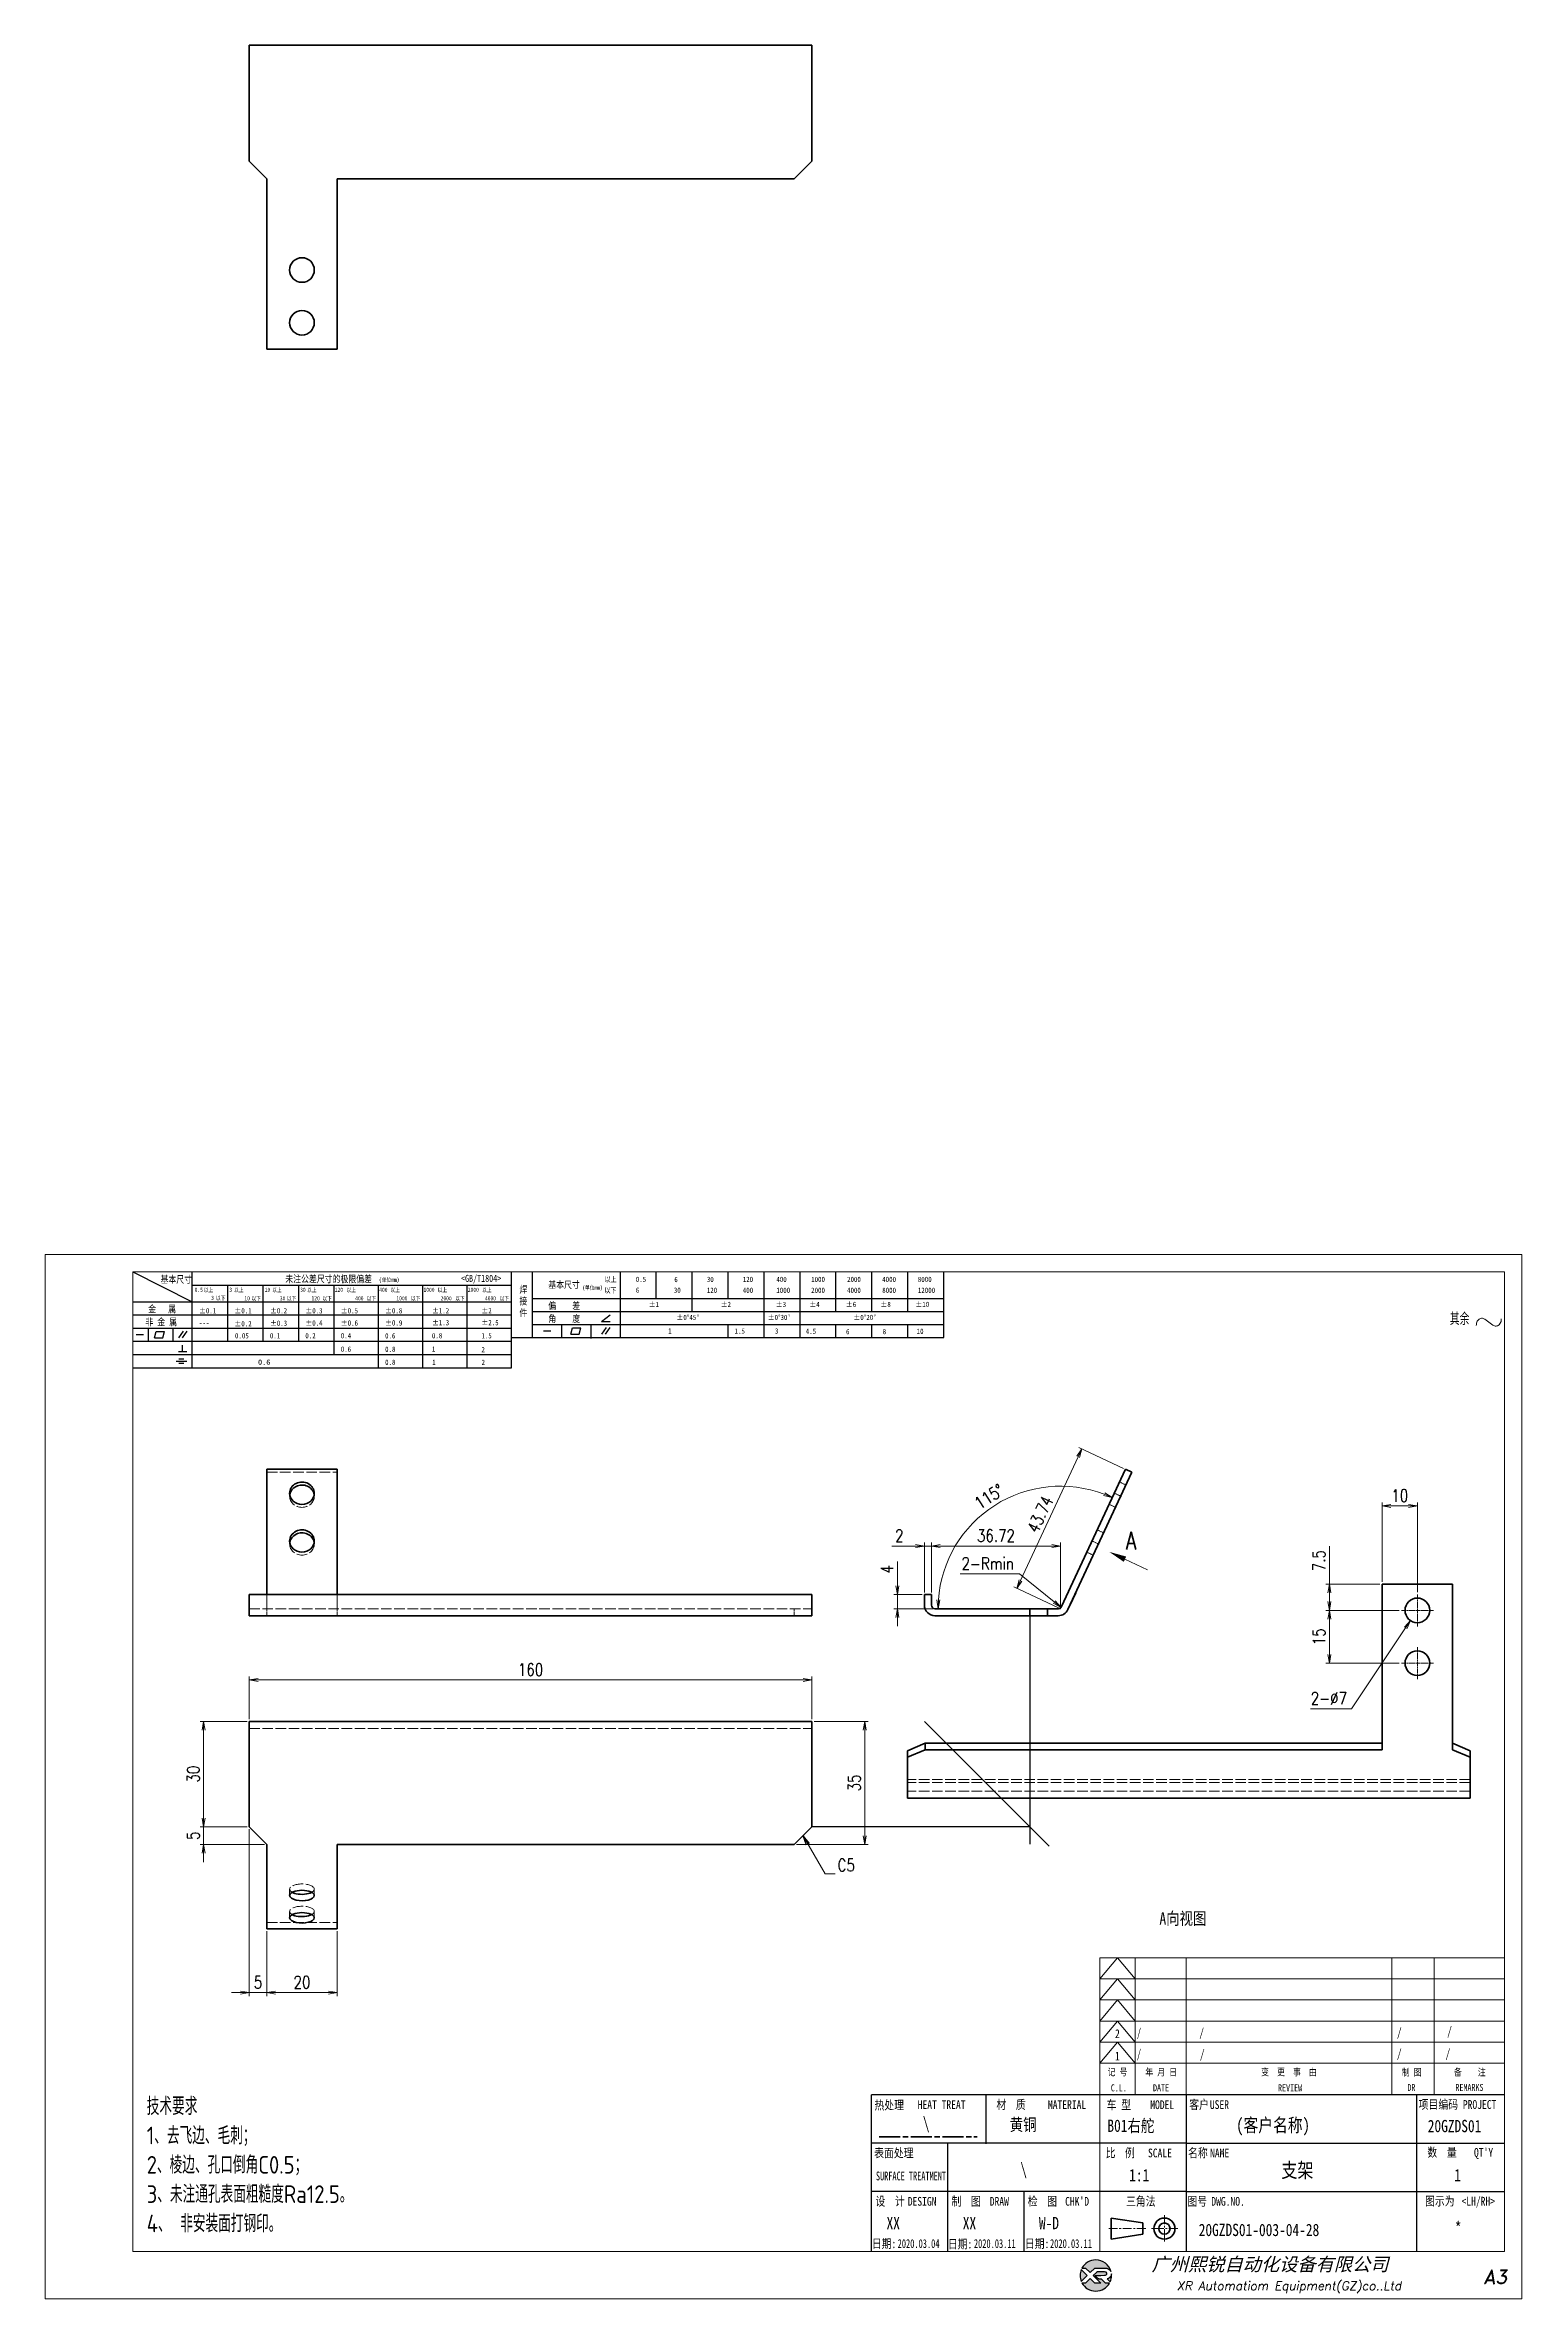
# Model space of a CAD drawing. Header units: inches. Extents: x 269 to 10986, y 1043 to 4337.
# Drawn here: x 3456 to 3876, y 2402 to 3043 of the extents above; entities that cross this region are included whole.
import ezdxf
from ezdxf.enums import TextEntityAlignment as Align

# ---------------------------------------------------------------- set-up
doc = ezdxf.new("R2010")
doc.units = ezdxf.units.IN
doc.header["$MEASUREMENT"] = 0
for name, pattern in [('AM_ISO02W050x2', [3.75, 3, -0.75]), ('AM_ISO08W050x2', [9, 6, -0.75, 1.5, -0.75]), ('AM_ISO09W050', [22.5, 12, -1.5, 3, -1.5, 3, -1.5]), ('CENTER', [2, 1.25, -0.25, 0.25, -0.25]), ('DOT2', [0.125, 0, -0.125])]:
    doc.linetypes.add(name, pattern=pattern)
for name, color, linetype in [('DIM', 3, 'Continuous'), ('layer 1', 7, 'Continuous'), ('图\\M+19E79\\M+195B6\\M+18E9A', 7, 'Continuous'), ('图号', 7, 'Continuous'), ('图名', 7, 'Continuous'), ('数量', 7, 'Continuous'), ('材质', 7, 'Continuous'), ('表面处理', 7, 'Continuous'), ('车型', 7, 'Continuous')]:
    doc.layers.add(name, color=color, linetype=linetype)
for name, color, linetype, lineweight in [('中心线', 2, 'AM_ISO08W050x2', 18), ('双点划线', 6, 'AM_ISO09W050', 18), ('图框', 7, 'Continuous', 18), ('标注线', 3, 'Continuous', 18), ('热处理', 7, 'Continuous', 20), ('粗实线', 7, 'Continuous', 35), ('粗点划线', 6, 'AM_ISO08W050x2', 35), ('虚线', 1, 'AM_ISO02W050x2', 18)]:
    doc.layers.add(name, color=color, linetype=linetype, lineweight=lineweight)
doc.layers.add('打印', color=7, linetype='Continuous', lineweight=15, plot=False)
doc.layers.add('打印-禁用', color=7, linetype='Continuous', lineweight=15, plot=False)
doc.styles.add('DIM', font='romans.shx', dxfattribs={"width": 0.8, "bigfont": 'bigfont.shx'})
doc.styles.get("Standard").update_dxf_attribs({"font": 'txt', "bigfont": 'gbcbig.shx'})
doc.styles.add('STYLE1', font='')
doc.styles.add('国标', font='simfang.ttf', dxfattribs={"width": 0.8})
doc.styles.add('机械长仿宋', font='gbenor.shx', dxfattribs={"height": 1, "bigfont": 'gbcbig.shx'})
doc.styles.add('标题\\M+18E9A', font='romand.shx', dxfattribs={"oblique": 10, "bigfont": 'bigfont.shx'})
doc.styles.get('STYLE1').set_extended_font_data('SimSun')
doc.dimstyles.new('XR 1-1', dxfattribs={"dimtxt": 3.5, "dimasz": 2.5, "dimexe": 1, "dimexo": 0.625, "dimgap": 1.2, "dimtad": 1, "dimtoh": 1, "dimdsep": 46, "dimtxsty": 'DIM', "dimblk": 'OPEN', "dimcen": 0, "dimclrd": 8, "dimclre": 8, "dimclrt": 2, "dimazin": 2, "dimtfac": 0.5, "dimtmove": 0, "dimatfit": 3, "dimldrblk": 'OPEN', "dimfxl": 0, "dimtolj": 2, "dimlwd": 18, "dimlwe": 18, "dimarcsym": 0})
doc.dimstyles.new('XR 1-1$0', dxfattribs={"dimtxt": 3.5, "dimasz": 2.5, "dimexe": 1, "dimexo": 0.625, "dimgap": 1.2, "dimtad": 1, "dimzin": 9, "dimdsep": 46, "dimtxsty": 'DIM', "dimblk": 'OPEN', "dimcen": 0, "dimclrd": 8, "dimclre": 8, "dimclrt": 2, "dimazin": 2, "dimtfac": 0.5, "dimtmove": 0, "dimatfit": 3, "dimldrblk": 'OPEN', "dimfxl": 0, "dimtolj": 2, "dimlwd": 18, "dimlwe": 18, "dimarcsym": 0})
doc.dimstyles.new('XR 1-1$3', dxfattribs={"dimtxt": 3.5, "dimasz": 2.5, "dimexe": 1, "dimexo": 0.625, "dimgap": 1.2, "dimtad": 1, "dimtoh": 1, "dimdsep": 46, "dimtxsty": 'DIM', "dimblk": 'OPEN', "dimcen": 0, "dimclrd": 8, "dimclre": 8, "dimclrt": 2, "dimazin": 2, "dimtfac": 0.5, "dimtofl": 0, "dimtmove": 0, "dimatfit": 3, "dimldrblk": 'OPEN', "dimfxl": 0, "dimtolj": 2, "dimlwd": 18, "dimlwe": 18, "dimarcsym": 0})
doc.dimstyles.new('XR 1-1$4', dxfattribs={"dimtxt": 3.5, "dimasz": 2.5, "dimexe": 1, "dimexo": 0.625, "dimgap": 1.2, "dimtad": 1, "dimtoh": 1, "dimdsep": 46, "dimtxsty": 'DIM', "dimblk": 'OPEN', "dimcen": 0, "dimclrd": 8, "dimclre": 8, "dimclrt": 2, "dimazin": 2, "dimtfac": 0.5, "dimtofl": 0, "dimtmove": 0, "dimatfit": 3, "dimldrblk": 'OPEN', "dimfxl": 0, "dimtolj": 2, "dimlwd": 18, "dimlwe": 18, "dimarcsym": 0})

# ---------------------------------------------------------------- blocks, each defined once
blk = doc.blocks.new('XR')
at = {"true_color": 0xfc8000}
h = blk.add_hatch(color=30, dxfattribs=at)
h.set_gradient(color1=(252, 128, 0), rotation=240, one_color=1, tint=1, name='INVCURVED')
edge = h.paths.add_edge_path()
edge.add_spline(control_points=[(-434.18, -5928.47), (-433.9, -5928.74), (-433.63, -5929.01), (-433.63, -5929.01), (-433.63, -5929.01), (-433.63, -5929.01), (-433.36, -5928.74), (-433.09, -5928.47)], knot_values=[0.5625, 0.5625, 0.5625, 0.5625, 0.625, 0.625, 0.625, 0.625, 0.6875, 0.6875, 0.6875, 0.6875], degree=3, periodic=0)
edge.add_spline(control_points=[(-433.09, -5928.47), (-432.82, -5928.2), (-432.54, -5927.93), (-432.54, -5927.93), (-432.54, -5927.93), (-432.54, -5927.93), (-432.04, -5927.93), (-431.53, -5927.93)], knot_values=[0.4375, 0.4375, 0.4375, 0.4375, 0.5, 0.5, 0.5, 0.5, 0.5625, 0.5625, 0.5625, 0.5625], degree=3, periodic=0)
edge.add_spline(control_points=[(-431.53, -5927.93), (-431.03, -5927.93), (-430.52, -5927.93), (-430.52, -5927.93), (-430.52, -5927.93), (-430, -5927.93), (-429.43, -5927.96), (-429.01, -5928.33)], knot_values=[0.25, 0.25, 0.25, 0.25, 0.3125, 0.3125, 0.3125, 0.3125, 0.4375, 0.4375, 0.4375, 0.4375], degree=3, periodic=0)
edge.add_spline(control_points=[(-429.01, -5928.33), (-428.88, -5928.44), (-428.78, -5928.59), (-428.71, -5928.75)], knot_values=[0.125, 0.125, 0.125, 0.125, 0.25, 0.25, 0.25, 0.25], degree=3, periodic=0)
edge.add_spline(control_points=[(-428.71, -5928.75), (-429.13, -5927.18), (-430.58, -5926.02), (-432.31, -5926.02)], knot_values=[0, 0, 0, 0, 0.125, 0.125, 0.125, 0.125], degree=3, periodic=0)
edge.add_spline(control_points=[(-432.31, -5926.02), (-433.72, -5926.02), (-434.94, -5926.79), (-435.58, -5927.93)], knot_values=[0.875, 0.875, 0.875, 0.875, 1, 1, 1, 1], degree=3, periodic=0)
edge.add_spline(control_points=[(-435.58, -5927.93), (-435.58, -5927.93), (-434.72, -5927.93), (-434.72, -5927.93), (-434.72, -5927.93), (-434.72, -5927.93), (-434.45, -5928.2), (-434.18, -5928.47)], knot_values=[0.6875, 0.6875, 0.6875, 0.6875, 0.8125, 0.8125, 0.8125, 0.8125, 0.875, 0.875, 0.875, 0.875], degree=3, periodic=0)
edge = h.paths.add_edge_path()
edge.add_spline(control_points=[(-434.79, -5929.26), (-435.04, -5929.02), (-435.34, -5928.72), (-435.54, -5928.53)], knot_values=[0.562504, 0.562504, 0.562504, 0.562504, 0.656252, 0.656252, 0.656252, 0.656252], degree=3, periodic=0)
edge.add_spline(control_points=[(-435.54, -5928.53), (-435.67, -5928.4), (-435.76, -5928.31), (-435.76, -5928.31), (-435.76, -5928.31), (-435.94, -5928.74), (-436.03, -5929.21), (-436.03, -5929.71)], knot_values=[0.25, 0.25, 0.25, 0.25, 0.312504, 0.312504, 0.312504, 0.312504, 0.562504, 0.562504, 0.562504, 0.562504], degree=3, periodic=0)
edge.add_spline(control_points=[(-436.03, -5929.71), (-436.03, -5930.2), (-435.94, -5930.67), (-435.76, -5931.1), (-435.76, -5931.1), (-435.4, -5930.75), (-435.05, -5930.4)], knot_values=[0.874998, 0.874998, 0.874998, 0.874998, 1.124998, 1.124998, 1.124998, 1.25, 1.25, 1.25, 1.25], degree=3, periodic=0)
edge.add_spline(control_points=[(-435.05, -5930.4), (-434.7, -5930.05), (-434.34, -5929.71), (-434.34, -5929.71), (-434.34, -5929.71), (-434.34, -5929.71), (-434.34, -5929.71), (-434.34, -5929.71)], knot_values=[0.749878, 0.749878, 0.749878, 0.749878, 0.874875, 0.874875, 0.874875, 0.874875, 0.874998, 0.874998, 0.874998, 0.874998], degree=3, periodic=0)
edge.add_spline(control_points=[(-434.34, -5929.71), (-434.34, -5929.71), (-434.34, -5929.71), (-434.34, -5929.71)], knot_values=[0.749634, 0.749634, 0.749634, 0.749634, 0.749817, 0.749817, 0.749817, 0.749817], degree=3, periodic=0)
edge.add_spline(control_points=[(-434.35, -5929.7), (-434.35, -5929.7), (-434.35, -5929.7), (-434.35, -5929.7)], knot_values=[0.738281, 0.738281, 0.738281, 0.738281, 0.742188, 0.742188, 0.742188, 0.742188], degree=3, periodic=0)
edge.add_spline(control_points=[(-434.35, -5929.7), (-434.36, -5929.69), (-434.37, -5929.68), (-434.38, -5929.67)], knot_values=[0.726563, 0.726563, 0.726563, 0.726563, 0.738281, 0.738281, 0.738281, 0.738281], degree=3, periodic=0)
edge.add_spline(control_points=[(-434.38, -5929.67), (-434.38, -5929.66), (-434.39, -5929.65), (-434.4, -5929.65)], knot_values=[0.718751, 0.718751, 0.718751, 0.718751, 0.726563, 0.726563, 0.726563, 0.726563], degree=3, periodic=0)
edge.add_spline(control_points=[(-434.4, -5929.65), (-434.42, -5929.63), (-434.45, -5929.6), (-434.47, -5929.58)], knot_values=[0.703126, 0.703126, 0.703126, 0.703126, 0.718751, 0.718751, 0.718751, 0.718751], degree=3, periodic=0)
edge.add_spline(control_points=[(-434.47, -5929.58), (-434.5, -5929.55), (-434.53, -5929.52), (-434.56, -5929.49)], knot_values=[0.687501, 0.687501, 0.687501, 0.687501, 0.703126, 0.703126, 0.703126, 0.703126], degree=3, periodic=0)
edge.add_spline(control_points=[(-434.56, -5929.49), (-434.63, -5929.42), (-434.71, -5929.35), (-434.79, -5929.26)], knot_values=[0.656252, 0.656252, 0.656252, 0.656252, 0.687501, 0.687501, 0.687501, 0.687501], degree=3, periodic=0)
at = {"true_color": 0x0348ff}
h = blk.add_hatch(color=160, dxfattribs=at)
h.set_gradient(color1=(3, 72, 255), color2=(0, 41, 153), one_color=1, tint=0.3, name='HEMISPHERICAL')
edge = h.paths.add_edge_path()
edge.add_spline(control_points=[(-432.54, -5929.67), (-432.26, -5929.95), (-431.94, -5930.23), (-431.66, -5930.51), (-431.66, -5930.51), (-431.66, -5930.51), (-431.66, -5930.51), (-431.66, -5930.51)], knot_values=[0.736842, 0.736842, 0.736842, 0.736842, 0.789474, 0.789474, 0.789474, 0.789474, 0.802633, 0.802633, 0.802633, 0.802633], degree=3, periodic=0)
edge.add_spline(control_points=[(-431.66, -5930.51), (-431.65, -5930.51), (-431.65, -5930.52), (-431.65, -5930.52)], knot_values=[0.802633, 0.802633, 0.802633, 0.802633, 0.815791, 0.815791, 0.815791, 0.815791], degree=3, periodic=0)
edge.add_spline(control_points=[(-431.65, -5930.52), (-431.64, -5930.53), (-431.64, -5930.53), (-431.64, -5930.53)], knot_values=[0.815791, 0.815791, 0.815791, 0.815791, 0.82237, 0.82237, 0.82237, 0.82237], degree=3, periodic=0)
edge.add_spline(control_points=[(-431.64, -5930.53), (-431.64, -5930.53), (-431.64, -5930.53), (-431.63, -5930.54)], knot_values=[0.82237, 0.82237, 0.82237, 0.82237, 0.828949, 0.828949, 0.828949, 0.828949], degree=3, periodic=0)
edge.add_spline(control_points=[(-431.63, -5930.54), (-431.63, -5930.54), (-431.63, -5930.54), (-431.63, -5930.54), (-431.63, -5930.54), (-431.63, -5930.54), (-431.59, -5930.54), (-431.52, -5930.54)], knot_values=[0.841901, 0.841901, 0.841901, 0.841901, 0.842105, 0.842105, 0.842105, 0.842105, 0.855264, 0.855264, 0.855264, 0.855264], degree=3, periodic=0)
edge.add_spline(control_points=[(-431.52, -5930.54), (-431.46, -5930.54), (-431.38, -5930.54), (-431.3, -5930.54)], knot_values=[0.855264, 0.855264, 0.855264, 0.855264, 0.868422, 0.868422, 0.868422, 0.868422], degree=3, periodic=0)
edge.add_spline(control_points=[(-431.3, -5930.54), (-431.26, -5930.54), (-431.22, -5930.54), (-431.18, -5930.54)], knot_values=[0.868422, 0.868422, 0.868422, 0.868422, 0.875, 0.875, 0.875, 0.875], degree=3, periodic=0)
edge.add_spline(control_points=[(-431.18, -5930.54), (-431.14, -5930.54), (-431.1, -5930.54), (-431.07, -5930.54)], knot_values=[0.875, 0.875, 0.875, 0.875, 0.881579, 0.881579, 0.881579, 0.881579], degree=3, periodic=0)
edge.add_spline(control_points=[(-431.07, -5930.54), (-431.05, -5930.54), (-431.04, -5930.54), (-431.03, -5930.54)], knot_values=[0.881579, 0.881579, 0.881579, 0.881579, 0.884869, 0.884869, 0.884869, 0.884869], degree=3, periodic=0)
edge.add_spline(control_points=[(-431.03, -5930.54), (-431.02, -5930.54), (-431, -5930.54), (-431, -5930.54)], knot_values=[0.884869, 0.884869, 0.884869, 0.884869, 0.888158, 0.888158, 0.888158, 0.888158], degree=3, periodic=0)
edge.add_spline(control_points=[(-431, -5930.54), (-430.99, -5930.54), (-430.99, -5930.54), (-430.98, -5930.54)], knot_values=[0.888158, 0.888158, 0.888158, 0.888158, 0.889803, 0.889803, 0.889803, 0.889803], degree=3, periodic=0)
edge.add_spline(control_points=[(-430.98, -5930.54), (-430.98, -5930.54), (-430.98, -5930.54), (-430.97, -5930.54)], knot_values=[0.889803, 0.889803, 0.889803, 0.889803, 0.891447, 0.891447, 0.891447, 0.891447], degree=3, periodic=0)
edge.add_spline(control_points=[(-430.97, -5930.54), (-430.97, -5930.54), (-430.97, -5930.54), (-430.97, -5930.54)], knot_values=[0.891447, 0.891447, 0.891447, 0.891447, 0.89227, 0.89227, 0.89227, 0.89227], degree=3, periodic=0)
edge.add_spline(control_points=[(-430.97, -5930.54), (-430.97, -5930.54), (-430.97, -5930.54), (-430.97, -5930.54)], knot_values=[0.89227, 0.89227, 0.89227, 0.89227, 0.893092, 0.893092, 0.893092, 0.893092], degree=3, periodic=0)
edge.add_spline(control_points=[(-430.97, -5930.54), (-430.97, -5930.54), (-430.97, -5930.54), (-430.97, -5930.54)], knot_values=[0.893092, 0.893092, 0.893092, 0.893092, 0.893503, 0.893503, 0.893503, 0.893503], degree=3, periodic=0)
edge.add_spline(control_points=[(-430.97, -5930.54), (-430.97, -5930.54), (-430.97, -5930.54), (-430.97, -5930.54)], knot_values=[0.893503, 0.893503, 0.893503, 0.893503, 0.893914, 0.893914, 0.893914, 0.893914], degree=3, periodic=0)
edge.add_spline(control_points=[(-430.97, -5930.54), (-430.97, -5930.54), (-430.97, -5930.54), (-430.97, -5930.54)], knot_values=[0.893914, 0.893914, 0.893914, 0.893914, 0.89412, 0.89412, 0.89412, 0.89412], degree=3, periodic=0)
edge.add_spline(control_points=[(-430.97, -5930.54), (-430.97, -5930.54), (-430.97, -5930.54), (-430.97, -5930.54)], knot_values=[0.89412, 0.89412, 0.89412, 0.89412, 0.894326, 0.894326, 0.894326, 0.894326], degree=3, periodic=0)
edge.add_spline(control_points=[(-430.97, -5930.54), (-430.97, -5930.54), (-430.97, -5930.54), (-430.97, -5930.54)], knot_values=[0.894428, 0.894428, 0.894428, 0.894428, 0.894531, 0.894531, 0.894531, 0.894531], degree=3, periodic=0)
edge.add_spline(control_points=[(-430.97, -5930.54), (-430.97, -5930.54), (-430.97, -5930.54), (-430.97, -5930.54)], knot_values=[0.894531, 0.894531, 0.894531, 0.894531, 0.894583, 0.894583, 0.894583, 0.894583], degree=3, periodic=0)
edge.add_spline(control_points=[(-430.97, -5930.54), (-430.97, -5930.54), (-430.97, -5930.54), (-430.97, -5930.54), (-430.97, -5930.54), (-430.97, -5930.54), (-430.73, -5930.78), (-430.49, -5931.01)], knot_values=[0.894685, 0.894685, 0.894685, 0.894685, 0.894737, 0.894737, 0.894737, 0.894737, 0.921052, 0.921052, 0.921052, 0.921052], degree=3, periodic=0)
edge.add_spline(control_points=[(-430.49, -5931.01), (-430.26, -5931.24), (-430.02, -5931.48), (-430.02, -5931.48)], knot_values=[0.921052, 0.921052, 0.921052, 0.921052, 0.947368, 0.947368, 0.947368, 0.947368], degree=3, periodic=0)
edge.add_spline(control_points=[(-430.02, -5931.48), (-430.02, -5931.48), (-430.02, -5931.48), (-430.02, -5931.48)], knot_values=[0.947522, 0.947522, 0.947522, 0.947522, 0.947573, 0.947573, 0.947573, 0.947573], degree=3, periodic=0)
edge.add_spline(control_points=[(-430.02, -5931.48), (-430.02, -5931.48), (-430.02, -5931.48), (-430.02, -5931.48)], knot_values=[0.947573, 0.947573, 0.947573, 0.947573, 0.947676, 0.947676, 0.947676, 0.947676], degree=3, periodic=0)
edge.add_spline(control_points=[(-430.02, -5931.48), (-430.02, -5931.48), (-430.02, -5931.48), (-430.02, -5931.48)], knot_values=[0.947676, 0.947676, 0.947676, 0.947676, 0.947779, 0.947779, 0.947779, 0.947779], degree=3, periodic=0)
edge.add_spline(control_points=[(-430.02, -5931.48), (-430.02, -5931.48), (-430.02, -5931.48), (-430.02, -5931.48)], knot_values=[0.947779, 0.947779, 0.947779, 0.947779, 0.947984, 0.947984, 0.947984, 0.947984], degree=3, periodic=0)
edge.add_spline(control_points=[(-430.02, -5931.48), (-430.02, -5931.48), (-430.02, -5931.48), (-430.02, -5931.48)], knot_values=[0.947984, 0.947984, 0.947984, 0.947984, 0.94819, 0.94819, 0.94819, 0.94819], degree=3, periodic=0)
edge.add_spline(control_points=[(-430.02, -5931.48), (-430.02, -5931.48), (-430.02, -5931.48), (-430.02, -5931.48)], knot_values=[0.94819, 0.94819, 0.94819, 0.94819, 0.948601, 0.948601, 0.948601, 0.948601], degree=3, periodic=0)
edge.add_spline(control_points=[(-430.02, -5931.48), (-430.02, -5931.48), (-430.02, -5931.48), (-430.02, -5931.48)], knot_values=[0.948601, 0.948601, 0.948601, 0.948601, 0.949012, 0.949012, 0.949012, 0.949012], degree=3, periodic=0)
edge.add_spline(control_points=[(-430.02, -5931.48), (-430.02, -5931.48), (-430.01, -5931.48), (-430.01, -5931.48)], knot_values=[0.949012, 0.949012, 0.949012, 0.949012, 0.949834, 0.949834, 0.949834, 0.949834], degree=3, periodic=0)
edge.add_spline(control_points=[(-430.01, -5931.48), (-430.01, -5931.48), (-430.01, -5931.48), (-430.01, -5931.48)], knot_values=[0.949834, 0.949834, 0.949834, 0.949834, 0.950657, 0.950657, 0.950657, 0.950657], degree=3, periodic=0)
edge.add_spline(control_points=[(-430.01, -5931.48), (-430.01, -5931.48), (-430, -5931.48), (-430, -5931.48)], knot_values=[0.950657, 0.950657, 0.950657, 0.950657, 0.952301, 0.952301, 0.952301, 0.952301], degree=3, periodic=0)
edge.add_spline(control_points=[(-430, -5931.48), (-429.99, -5931.48), (-429.98, -5931.48), (-429.98, -5931.48)], knot_values=[0.952301, 0.952301, 0.952301, 0.952301, 0.953946, 0.953946, 0.953946, 0.953946], degree=3, periodic=0)
edge.add_spline(control_points=[(-429.98, -5931.48), (-429.96, -5931.48), (-429.95, -5931.48), (-429.93, -5931.48)], knot_values=[0.953946, 0.953946, 0.953946, 0.953946, 0.957236, 0.957236, 0.957236, 0.957236], degree=3, periodic=0)
edge.add_spline(control_points=[(-429.93, -5931.48), (-429.91, -5931.48), (-429.89, -5931.48), (-429.87, -5931.48)], knot_values=[0.957236, 0.957236, 0.957236, 0.957236, 0.960525, 0.960525, 0.960525, 0.960525], degree=3, periodic=0)
edge.add_spline(control_points=[(-429.87, -5931.48), (-429.82, -5931.48), (-429.77, -5931.48), (-429.71, -5931.48)], knot_values=[0.960525, 0.960525, 0.960525, 0.960525, 0.967104, 0.967104, 0.967104, 0.967104], degree=3, periodic=0)
edge.add_spline(control_points=[(-429.71, -5931.48), (-429.65, -5931.48), (-429.59, -5931.48), (-429.53, -5931.48)], knot_values=[0.967104, 0.967104, 0.967104, 0.967104, 0.973683, 0.973683, 0.973683, 0.973683], degree=3, periodic=0)
edge.add_spline(control_points=[(-429.53, -5931.48), (-429.41, -5931.48), (-429.29, -5931.48), (-429.19, -5931.48)], knot_values=[0.973683, 0.973683, 0.973683, 0.973683, 0.98684, 0.98684, 0.98684, 0.98684], degree=3, periodic=0)
edge.add_spline(control_points=[(-429.19, -5931.48), (-429.1, -5931.48), (-429.04, -5931.48), (-429.04, -5931.48), (-429.67, -5932.62), (-430.9, -5933.39), (-432.31, -5933.39)], knot_values=[0.98684, 0.98684, 0.98684, 0.98684, 1, 1, 1, 1.052632, 1.052632, 1.052632, 1.052632], degree=3, periodic=0)
edge.add_spline(control_points=[(-432.31, -5933.39), (-433.72, -5933.39), (-434.94, -5932.62), (-435.58, -5931.48), (-435.58, -5931.48), (-435.58, -5931.48), (-435.36, -5931.48), (-435.15, -5931.48)], knot_values=[0.052632, 0.052632, 0.052632, 0.052632, 0.105263, 0.105263, 0.105263, 0.105263, 0.131579, 0.131579, 0.131579, 0.131579], degree=3, periodic=0)
edge.add_spline(control_points=[(-435.15, -5931.48), (-434.93, -5931.48), (-434.72, -5931.48), (-434.72, -5931.48), (-434.72, -5931.48), (-434.72, -5931.48), (-434.45, -5931.21), (-434.18, -5930.94)], knot_values=[0.131579, 0.131579, 0.131579, 0.131579, 0.157895, 0.157895, 0.157895, 0.157895, 0.184211, 0.184211, 0.184211, 0.184211], degree=3, periodic=0)
edge.add_spline(control_points=[(-434.18, -5930.94), (-433.9, -5930.67), (-433.63, -5930.4), (-433.63, -5930.4), (-433.63, -5930.4), (-433.63, -5930.4), (-433.36, -5930.67), (-433.09, -5930.94)], knot_values=[0.184211, 0.184211, 0.184211, 0.184211, 0.210526, 0.210526, 0.210526, 0.210526, 0.236842, 0.236842, 0.236842, 0.236842], degree=3, periodic=0)
edge.add_spline(control_points=[(-433.09, -5930.94), (-432.82, -5931.21), (-432.54, -5931.48), (-432.54, -5931.48), (-432.54, -5931.48), (-432.54, -5931.48), (-432.19, -5931.48), (-431.83, -5931.48)], knot_values=[0.236842, 0.236842, 0.236842, 0.236842, 0.263158, 0.263158, 0.263158, 0.263158, 0.289474, 0.289474, 0.289474, 0.289474], degree=3, periodic=0)
edge.add_spline(control_points=[(-431.83, -5931.48), (-431.48, -5931.48), (-431.12, -5931.48), (-431.12, -5931.48), (-431.12, -5931.48), (-431.12, -5931.48), (-431.57, -5931.03), (-432.02, -5930.59)], knot_values=[0.289474, 0.289474, 0.289474, 0.289474, 0.315789, 0.315789, 0.315789, 0.315789, 0.342105, 0.342105, 0.342105, 0.342105], degree=3, periodic=0)
edge.add_spline(control_points=[(-432.02, -5930.59), (-432.47, -5930.15), (-432.92, -5929.71), (-432.92, -5929.71), (-432.92, -5929.71), (-432.92, -5929.71), (-432.71, -5929.5), (-432.5, -5929.29)], knot_values=[0.342105, 0.342105, 0.342105, 0.342105, 0.368421, 0.368421, 0.368421, 0.368421, 0.394737, 0.394737, 0.394737, 0.394737], degree=3, periodic=0)
edge.add_spline(control_points=[(-432.5, -5929.29), (-432.3, -5929.09), (-432.09, -5928.88), (-432.09, -5928.88)], knot_values=[0.394737, 0.394737, 0.394737, 0.394737, 0.421053, 0.421053, 0.421053, 0.421053], degree=3, periodic=0)
edge.add_spline(control_points=[(-432.09, -5928.88), (-432.09, -5928.88), (-432.06, -5928.86), (-432.06, -5928.86)], knot_values=[0.421053, 0.421053, 0.421053, 0.421053, 0.473684, 0.473684, 0.473684, 0.473684], degree=3, periodic=0)
edge.add_spline(control_points=[(-432.06, -5928.86), (-432.06, -5928.86), (-432.06, -5928.86), (-432.06, -5928.86), (-432.06, -5928.86), (-432.06, -5928.86), (-430.4, -5928.86), (-430.26, -5928.86)], knot_values=[0.473684, 0.473684, 0.473684, 0.473684, 0.473684, 0.473684, 0.473684, 0.473684, 0.526316, 0.526316, 0.526316, 0.526316], degree=3, periodic=0)
edge.add_spline(control_points=[(-430.26, -5928.86), (-429.54, -5928.86), (-429.62, -5929.4), (-429.83, -5929.55)], knot_values=[0.526316, 0.526316, 0.526316, 0.526316, 0.578947, 0.578947, 0.578947, 0.578947], degree=3, periodic=0)
edge.add_spline(control_points=[(-429.83, -5929.55), (-429.94, -5929.62), (-430.08, -5929.65), (-430.26, -5929.65), (-430.26, -5929.65), (-430.26, -5929.65), (-430.48, -5929.65), (-430.71, -5929.66)], knot_values=[0.578947, 0.578947, 0.578947, 0.578947, 0.631579, 0.631579, 0.631579, 0.631579, 0.657895, 0.657895, 0.657895, 0.657895], degree=3, periodic=0)
edge.add_spline(control_points=[(-430.71, -5929.66), (-430.93, -5929.66), (-431.15, -5929.67), (-431.15, -5929.67), (-431.15, -5929.67), (-431.15, -5929.67), (-432.54, -5929.67), (-432.54, -5929.67)], knot_values=[0.657895, 0.657895, 0.657895, 0.657895, 0.684211, 0.684211, 0.684211, 0.684211, 0.736842, 0.736842, 0.736842, 0.736842], degree=3, periodic=0)
edge = h.paths.add_edge_path()
edge.add_spline(control_points=[(-428.6, -5929.32), (-428.61, -5929.67), (-428.76, -5930), (-429.06, -5930.22)], knot_values=[0.8, 0.8, 0.8, 0.8, 1, 1, 1, 1], degree=3, periodic=0)
edge.add_spline(control_points=[(-429.06, -5930.22), (-429.22, -5930.34), (-429.41, -5930.43), (-429.61, -5930.48)], knot_values=[0.6, 0.6, 0.6, 0.6, 0.8, 0.8, 0.8, 0.8], degree=3, periodic=0)
edge.add_spline(control_points=[(-429.61, -5930.48), (-429.61, -5930.48), (-428.9, -5931.19), (-428.9, -5931.19), (-428.9, -5931.19), (-428.69, -5930.73), (-428.58, -5930.23), (-428.58, -5929.71)], knot_values=[0.2, 0.2, 0.2, 0.2, 0.4, 0.4, 0.4, 0.4, 0.6, 0.6, 0.6, 0.6], degree=3, periodic=0)
edge.add_spline(control_points=[(-428.58, -5929.71), (-428.58, -5929.58), (-428.59, -5929.45), (-428.6, -5929.32)], knot_values=[0, 0, 0, 0, 0.2, 0.2, 0.2, 0.2], degree=3, periodic=0)
at = {"layer": 'layer 1', "color": 30}
for points, knots in [([(-432.31, -5926.02), (-430.58, -5926.02), (-429.13, -5927.18), (-428.71, -5928.75), (-428.71, -5928.75), (-428.78, -5928.59), (-428.88, -5928.44), (-429.01, -5928.33), (-429.01, -5928.33), (-429.43, -5927.96), (-430, -5927.93), (-430.52, -5927.93), (-430.52, -5927.93), (-430.52, -5927.93), (-432.54, -5927.93), (-432.54, -5927.93), (-432.54, -5927.93), (-432.54, -5927.93), (-433.63, -5929.01), (-433.63, -5929.01), (-433.63, -5929.01), (-433.63, -5929.01), (-434.72, -5927.93), (-434.72, -5927.93), (-434.72, -5927.93), (-434.72, -5927.93), (-435.58, -5927.93), (-435.58, -5927.93), (-435.58, -5927.93), (-434.94, -5926.79), (-433.72, -5926.02), (-432.31, -5926.02)], [0, 0, 0, 0, 0.125, 0.125, 0.125, 0.125, 0.25, 0.25, 0.25, 0.25, 0.375, 0.375, 0.375, 0.375, 0.5, 0.5, 0.5, 0.5, 0.625, 0.625, 0.625, 0.625, 0.75, 0.75, 0.75, 0.75, 0.875, 0.875, 0.875, 0.875, 1, 1, 1, 1]), ([(-435.76, -5931.1), (-435.94, -5930.67), (-436.03, -5930.2), (-436.03, -5929.71), (-436.03, -5929.71), (-436.03, -5929.21), (-435.94, -5928.74), (-435.76, -5928.31), (-435.76, -5928.31), (-435.76, -5928.31), (-434.34, -5929.71), (-434.34, -5929.71), (-434.34, -5929.71), (-434.34, -5929.71), (-435.76, -5931.1), (-435.76, -5931.1)], [0, 0, 0, 0, 0.25, 0.25, 0.25, 0.25, 0.5, 0.5, 0.5, 0.5, 0.75, 0.75, 0.75, 0.75, 1, 1, 1, 1])]:
    blk.add_open_spline(points, degree=3, knots=knots, dxfattribs=at)
at = {"layer": 'layer 1', "color": 154}
for points, knots in [([(-429.04, -5931.48), (-429.67, -5932.62), (-430.9, -5933.39), (-432.31, -5933.39), (-432.31, -5933.39), (-433.72, -5933.39), (-434.94, -5932.62), (-435.58, -5931.48), (-435.58, -5931.48), (-435.58, -5931.48), (-434.72, -5931.48), (-434.72, -5931.48), (-434.72, -5931.48), (-434.72, -5931.48), (-433.63, -5930.4), (-433.63, -5930.4), (-433.63, -5930.4), (-433.63, -5930.4), (-432.54, -5931.48), (-432.54, -5931.48), (-432.54, -5931.48), (-432.54, -5931.48), (-431.12, -5931.48), (-431.12, -5931.48), (-431.12, -5931.48), (-431.12, -5931.48), (-432.92, -5929.71), (-432.92, -5929.71), (-432.92, -5929.71), (-432.92, -5929.71), (-432.09, -5928.88), (-432.09, -5928.88), (-432.09, -5928.88), (-432.09, -5928.88), (-432.06, -5928.86), (-432.06, -5928.86), (-432.06, -5928.86), (-432.06, -5928.86), (-430.4, -5928.86), (-430.26, -5928.86), (-430.26, -5928.86), (-429.54, -5928.86), (-429.62, -5929.4), (-429.83, -5929.55), (-429.83, -5929.55), (-429.94, -5929.62), (-430.08, -5929.65), (-430.26, -5929.65), (-430.26, -5929.65), (-430.26, -5929.65), (-431.15, -5929.67), (-431.15, -5929.67), (-431.15, -5929.67), (-431.15, -5929.67), (-432.54, -5929.67), (-432.54, -5929.67), (-432.54, -5929.67), (-432.26, -5929.95), (-431.94, -5930.23), (-431.66, -5930.51), (-431.66, -5930.51), (-431.66, -5930.51), (-431.63, -5930.54), (-431.63, -5930.54), (-431.63, -5930.54), (-431.63, -5930.54), (-430.97, -5930.54), (-430.97, -5930.54), (-430.97, -5930.54), (-430.97, -5930.54), (-430.02, -5931.48), (-430.02, -5931.48), (-430.02, -5931.48), (-430.02, -5931.48), (-429.04, -5931.48), (-429.04, -5931.48)], [0, 0, 0, 0, 0.052632, 0.052632, 0.052632, 0.052632, 0.105263, 0.105263, 0.105263, 0.105263, 0.157895, 0.157895, 0.157895, 0.157895, 0.210526, 0.210526, 0.210526, 0.210526, 0.263158, 0.263158, 0.263158, 0.263158, 0.315789, 0.315789, 0.315789, 0.315789, 0.368421, 0.368421, 0.368421, 0.368421, 0.421053, 0.421053, 0.421053, 0.421053, 0.473684, 0.473684, 0.473684, 0.473684, 0.526316, 0.526316, 0.526316, 0.526316, 0.578947, 0.578947, 0.578947, 0.578947, 0.631579, 0.631579, 0.631579, 0.631579, 0.684211, 0.684211, 0.684211, 0.684211, 0.736842, 0.736842, 0.736842, 0.736842, 0.789474, 0.789474, 0.789474, 0.789474, 0.842105, 0.842105, 0.842105, 0.842105, 0.894737, 0.894737, 0.894737, 0.894737, 0.947368, 0.947368, 0.947368, 0.947368, 1, 1, 1, 1]), ([(-428.6, -5929.32), (-428.59, -5929.45), (-428.58, -5929.58), (-428.58, -5929.71), (-428.58, -5929.71), (-428.58, -5930.23), (-428.69, -5930.73), (-428.9, -5931.19), (-428.9, -5931.19), (-428.9, -5931.19), (-429.61, -5930.48), (-429.61, -5930.48), (-429.61, -5930.48), (-429.41, -5930.43), (-429.22, -5930.34), (-429.06, -5930.22), (-429.06, -5930.22), (-428.76, -5930), (-428.61, -5929.67), (-428.6, -5929.32)], [0, 0, 0, 0, 0.2, 0.2, 0.2, 0.2, 0.4, 0.4, 0.4, 0.4, 0.6, 0.6, 0.6, 0.6, 0.8, 0.8, 0.8, 0.8, 1, 1, 1, 1])]:
    blk.add_open_spline(points, degree=3, knots=knots, dxfattribs=at)
blk = doc.blocks.new('GZDEH零件A3图框V01版')
at = {"layer": '中心线', "color": 1, "linetype": 'CENTER', "lineweight": 5, "ltscale": 2}
for p, q in [((3175.82, -1822.66), (3175.82, -1830.26)), ((3170.49, -1826.46), (3159.89, -1826.46)), ((3179.62, -1826.46), (3172.02, -1826.46))]:
    blk.add_line(p, q, dxfattribs=at)
at = {"layer": '图\\M+19E79\\M+195B6\\M+18E9A', "color": 9}
for p, q in [((2882.49, -1554.46), (2899.37, -1562.92)), ((2899.37, -1581.67), (2899.37, -1554.46)), ((2990.09, -1581.67), (2990.09, -1554.46)), ((2996.09, -1573.08), (2996.09, -1554.46)), ((3021.09, -1561.98), (3021.09, -1554.46)), ((3031.31, -1561.98), (3031.31, -1554.46)), ((3041.53, -1561.98), (3041.53, -1554.46)), ((3051.75, -1561.98), (3051.75, -1554.46)), ((3061.98, -1561.98), (3061.98, -1554.46)), ((3072.2, -1561.98), (3072.2, -1554.46)), ((3082.42, -1561.98), (3082.42, -1554.46)), ((3092.64, -1561.98), (3092.64, -1554.46)), ((3102.86, -1561.98), (3102.86, -1554.46)), ((3113.09, -1573.08), (3113.09, -1554.46)), ((2882.49, -1562.92), (2990.09, -1562.92)), ((2899.37, -1558.24), (2990.09, -1558.24)), ((2909.45, -1574.17), (2909.45, -1558.24)), ((2919.53, -1574.17), (2919.53, -1558.24)), ((2929.61, -1574.17), (2929.61, -1558.24)), ((2939.69, -1577.92), (2939.69, -1558.24)), ((2952.29, -1581.67), (2952.29, -1558.24)), ((2964.89, -1581.67), (2964.89, -1558.24)), ((2977.49, -1581.67), (2977.49, -1558.24)), ((2996.09, -1561.98), (3113.09, -1561.98)), ((3021.09, -1573.08), (3021.09, -1561.98)), ((3041.53, -1565.68), (3041.53, -1561.98)), ((3061.98, -1573.08), (3061.98, -1561.98)), ((3072.2, -1573.08), (3072.2, -1561.98)), ((3082.42, -1565.68), (3082.42, -1561.98)), ((3092.64, -1565.68), (3092.64, -1561.98)), ((3102.86, -1565.68), (3102.86, -1561.98)), ((2882.49, -1566.67), (2990.09, -1566.67)), ((2996.09, -1565.68), (3113.09, -1565.68)), ((2996.09, -1569.38), (3113.09, -1569.38)), ((3004.42, -1573.08), (3004.42, -1569.38)), ((3012.75, -1573.08), (3012.75, -1569.38)), ((3015.75, -1568.51), (3018.15, -1566.66)), ((3015.75, -1568.51), (3018.15, -1568.51)), ((3051.75, -1573.08), (3051.75, -1569.38)), ((3082.42, -1573.08), (3082.42, -1569.48)), ((3092.64, -1573.08), (3092.64, -1569.38)), ((3102.86, -1573.08), (3102.86, -1569.38)), ((2882.49, -1570.42), (2990.09, -1570.42)), ((2882.49, -1574.17), (2990.09, -1574.17)), ((2883.43, -1572.27), (2885.49, -1572.27)), ((2886.92, -1574.12), (2886.92, -1570.42)), ((2888.59, -1573.16), (2889.07, -1571.37)), ((2888.59, -1573.16), (2891, -1573.16)), ((2889.07, -1571.37), (2891.48, -1571.37)), ((2891, -1573.16), (2891.48, -1571.37)), ((2893.91, -1574.12), (2893.91, -1570.42)), ((2895.52, -1573.16), (2896.85, -1571.3)), ((2896.58, -1577.05), (2896.58, -1575.28)), ((2896.6, -1573.16), (2897.94, -1571.3)), ((2990.09, -1573.08), (3113.09, -1573.08)), ((2999.26, -1571.23), (3001.32, -1571.23)), ((3006.97, -1572.12), (3007.45, -1570.33)), ((3006.97, -1572.12), (3009.39, -1572.12)), ((3007.45, -1570.33), (3009.86, -1570.33)), ((3009.39, -1572.12), (3009.86, -1570.33)), ((3012.75, -1573.33), (3012.75, -1573.08)), ((3015.81, -1572.12), (3017.15, -1570.26)), ((3016.89, -1572.12), (3018.23, -1570.26)), ((2882.49, -1577.92), (2990.09, -1577.92)), ((2882.49, -1581.67), (2990.09, -1581.67)), ((2894.79, -1579.77), (2897.77, -1579.77)), ((2895.42, -1577.05), (2897.81, -1577.05)), ((2895.57, -1579.17), (2896.92, -1579.17)), ((2895.57, -1580.37), (2896.93, -1580.37)), ((3272.49, -1788.46), (3092.49, -1788.46)), ((3124.99, -1788.46), (3124.99, -1802.35)), ((3181.99, -1788.46), (3181.99, -1832.96)), ((3247.49, -1788.46), (3247.49, -1832.96)), ((3181.99, -1802.21), (3092.49, -1802.21)), ((3114.17, -1802.21), (3114.17, -1815.96)), ((3181.99, -1802.21), (3272.49, -1802.21)), ((3181.99, -1815.96), (3092.49, -1815.96)), ((3114.17, -1815.96), (3114.17, -1832.96)), ((3114.17, -1815.96), (3114.17, -1832.96)), ((3135.83, -1815.96), (3135.83, -1832.96)), ((3135.83, -1815.96), (3135.83, -1832.96)), ((3181.99, -1815.96), (3272.49, -1815.96))]:
    blk.add_line(p, q, dxfattribs=at)
at = {"layer": '图\\M+19E79\\M+195B6\\M+18E9A', "color": 7}
blk.add_line((3272.49, -1788.46), (3092.49, -1788.46), dxfattribs=at)
at = {"layer": '图\\M+19E79\\M+195B6\\M+18E9A', "color": 9, "linetype": 'Continuous'}
blk.add_line((3092.49, -1832.96), (3092.49, -1788.46), dxfattribs=at)
at = {"layer": '图框', "linetype": 'Continuous'}
for p, q in [((2882.49, -1554.46), (2882.49, -1832.96)), ((3272.49, -1554.46), (2882.49, -1554.46)), ((3272.49, -1832.96), (3272.49, -1554.46)), ((3157.49, -1749.46), (3272.49, -1749.46)), ((3157.49, -1832.96), (3157.49, -1749.46)), ((2882.49, -1832.96), (3272.49, -1832.96))]:
    blk.add_line(p, q, dxfattribs=at)
at = {"layer": '图框', "color": 9}
for p, q in [((3157.49, -1755.46), (3162.49, -1749.46)), ((3162.49, -1749.46), (3167.49, -1755.46)), ((3167.49, -1788.46), (3167.49, -1749.46)), ((3240.49, -1788.46), (3240.49, -1749.46)), ((3252.49, -1749.46), (3252.49, -1788.46)), ((3157.49, -1755.46), (3272.49, -1755.46)), ((3157.49, -1761.46), (3162.49, -1755.46)), ((3162.49, -1755.46), (3167.49, -1761.46)), ((3157.49, -1761.46), (3272.49, -1761.46)), ((3157.49, -1767.46), (3162.49, -1761.46)), ((3162.49, -1761.46), (3167.49, -1767.46)), ((3157.49, -1767.46), (3272.49, -1767.46)), ((3157.49, -1773.46), (3162.49, -1767.46)), ((3162.49, -1767.46), (3167.49, -1773.46)), ((3157.49, -1773.46), (3272.49, -1773.46)), ((3157.49, -1779.46), (3162.49, -1773.46)), ((3162.49, -1773.46), (3167.49, -1779.46)), ((3157.49, -1779.46), (3272.49, -1779.46))]:
    blk.add_line(p, q, dxfattribs=at)
at = {"layer": '图框', "color": 9, "linetype": 'Continuous'}
blk.add_line((3181.99, -1749.46), (3181.99, -1832.96), dxfattribs=at)
at = {"layer": '图框', "color": 2, "linetype": 'ByBlock', "lineweight": 35}
for p, q in [((3169.69, -1824.86), (3160.69, -1823.46)), ((3160.69, -1829.46), (3160.69, -1823.46)), ((3169.69, -1824.86), (3169.69, -1828.06)), ((3169.69, -1828.06), (3160.69, -1829.46))]:
    blk.add_line(p, q, dxfattribs=at)
for radius in [3, 1.6]:
    blk.add_circle((3175.82, -1826.46), radius, dxfattribs=at)
at = {"layer": '打印-禁用', "linetype": 'Continuous'}
for p, q in [((2857.49, -1549.46), (2857.49, -1846.46)), ((3277.49, -1549.46), (2857.49, -1549.46)), ((3277.49, -1846.46), (3277.49, -1549.46)), ((2857.49, -1846.46), (3277.49, -1846.46))]:
    blk.add_line(p, q, dxfattribs=at)
at = {"layer": 'DIM', "xscale": 1.199999999999818, "yscale": 1.199999999999818, "zscale": 1.199999999999818}
blk.add_blockref('XR', (3675.07, 5275.84), dxfattribs=at)
at = {"layer": '图\\M+19E79\\M+195B6\\M+18E9A', "color": 9, "style": '国标'}
for s, height, width, p in [('基本尺寸', 2, 0.8, (2890.33, -1557.58)), ('未注公差尺寸的极限偏差', 2, 0.8, (2925.81, -1557.44)), ('<GB/T1804>', 2, 0.8, (2975.78, -1557.27)), ('基本尺寸', 2, 0.8, (3000.6, -1559.1)), ('以上', 1.5, 0.8, (3016.64, -1557.33)), ('0.5', 1.5, 0.8, (3025.49, -1557.3)), ('6', 1.5, 0.8, (3036.45, -1557.34)), ('30', 1.5, 0.8, (3045.69, -1557.31)), ('120', 1.5, 0.8, (3055.91, -1557.31)), ('400', 1.5, 0.8, (3065.46, -1557.31)), ('1000', 1.5, 0.8, (3075.36, -1557.31)), ('2000', 1.5, 0.8, (3085.57, -1557.31)), ('4000', 1.5, 0.8, (3095.57, -1557.31)), ('8000', 1.5, 0.8, (3105.7, -1557.31)), ('金   属', 2, 0.8, (2886.82, -1565.98)), ('30', 1.2, 0.8, (2930.04, -1560.11)), ('偏    差', 2, 0.8, (3000.6, -1565.04)), ('以下', 1.5, 0.8, (3016.58, -1560.43)), ('6', 1.5, 0.8, (3025.49, -1560.38)), ('±1', 1.5, 0.8, (3029.16, -1564.42)), ('30', 1.5, 0.8, (3036.31, -1560.39)), ('120', 1.5, 0.8, (3045.69, -1560.41)), ('±2', 1.5, 0.8, (3049.61, -1564.42)), ('400', 1.5, 0.8, (3055.91, -1560.41)), ('±3', 1.5, 0.8, (3065.3, -1564.42)), ('1000', 1.5, 0.8, (3065.46, -1560.41)), ('±4', 1.5, 0.8, (3074.85, -1564.42)), ('2000', 1.5, 0.8, (3075.36, -1560.41)), ('±6', 1.5, 0.8, (3085.22, -1564.42)), ('4000', 1.5, 0.8, (3085.57, -1560.41)), ('±8', 1.5, 0.8, (3095.06, -1564.42)), ('8000', 1.5, 0.8, (3095.57, -1560.41)), ('±10', 1.5, 0.8, (3105.02, -1564.42)), ('12000', 1.5, 0.8, (3105.7, -1560.41)), ('非 金 属', 2, 0.8, (2886.02, -1569.65)), ('---', 1.5, 0.8, (2901.27, -1569.65)), ('±0.1', 1.5, 0.8, (2901.27, -1566.23)), ('±0.1', 1.5, 0.8, (2911.35, -1566.23)), ('±0.2', 1.5, 0.8, (2911.35, -1569.92)), ('±0.2', 1.5, 0.8, (2921.43, -1566.23)), ('±0.3', 1.5, 0.8, (2921.43, -1569.77)), ('±0.3', 1.5, 0.8, (2931.51, -1566.23)), ('±0.4', 1.5, 0.8, (2931.51, -1569.71)), ('±0.5', 1.5, 0.8, (2941.59, -1566.23)), ('±0.6', 1.5, 0.8, (2941.59, -1569.71)), ('±0.8', 1.5, 0.8, (2954.19, -1566.23)), ('±0.9', 1.5, 0.8, (2954.19, -1569.68)), ('±1.2', 1.5, 0.8, (2967.51, -1566.23)), ('±1.3', 1.5, 0.8, (2967.51, -1569.62)), ('±2', 1.5, 0.8, (2981.58, -1566.23)), ('±2.5', 1.5, 0.8, (2981.58, -1569.61)), ('角    度', 2, 0.8, (3000.6, -1568.74)), ("±0%%D45'", 1.5, 0.8, (3037.06, -1568.12)), ("±0%%D30'", 1.5, 0.8, (3062.98, -1568.12)), ("±0%%D20'", 1.5, 0.8, (3087.38, -1568.12)), ('0.1', 1.5, 0.8, (2921.43, -1573.34)), ('0.2', 1.5, 0.8, (2931.51, -1573.33)), ('0.4', 1.5, 0.8, (2941.59, -1573.33)), ('0.6', 1.5, 0.8, (2941.59, -1577.14)), ('0.6', 1.5, 0.8, (2954.19, -1573.35)), ('0.8', 1.5, 0.8, (2954.19, -1577.17)), ('0.8', 1.5, 0.8, (2967.51, -1573.33)), ('1', 1.5, 0.8, (2967.51, -1577.12)), ('2', 1.5, 0.8, (2981.58, -1577.26)), ('1.5', 1.5, 0.8, (2981.58, -1573.34)), ('1', 1.5, 0.8, (3034.69, -1571.98)), ('1.5', 1.5, 0.8, (3053.59, -1572.01)), ('3', 1.5, 0.8, (3065.05, -1571.98)), ('4.5', 1.5, 0.8, (3073.82, -1572.05)), ('6', 1.5, 0.8, (3085.28, -1572.19)), ('8', 1.5, 0.8, (3095.68, -1572.15)), ('10', 1.5, 0.8, (3105.36, -1572.06)), ('0.8', 1.5, 0.8, (2954.19, -1580.87)), ('1', 1.5, 0.8, (2967.59, -1580.86)), ('2', 1.5, 0.8, (2981.62, -1580.89)), ('热处理', 2.5, 0.8, (3093.35, -1792.61)), ('材  质', 2.5, 0.8, (3128.04, -1792.46)), ('项目编码 PROJECT', 2.5, 0.8, (3248.13, -1792.43)), ('表面处理', 2.5, 0.8, (3093.27, -1806.21)), ('比  例\u3000', 2.5, 0.8, (3159.1, -1806.21)), ('SCALE', 2.5, 0.8, (3171.15, -1806.21)), ('名称\u3000', 2.5, 0.8, (3182.54, -1806.21)), ('NAME', 2.5, 0.8, (3188.8, -1806.21)), ('数  量', 2.5, 0.8, (3250.61, -1806.05)), ("QT'Y ", 2.5, 0.8, (3263.86, -1806.05)), ('SURFACE TREATMENT', 2.5, 0.6, (3093.77, -1812.75)), (' DESIGN', 2.5, 0.8, (3101.47, -1819.96)), (' DRAW', 2.5, 0.8, (3124.78, -1819.96)), ("CHK'D", 2.5, 0.8, (3147.58, -1819.96)), ('三角法', 2.5, 0.8, (3164.9, -1819.96)), ('图号', 2.5, 0.8, (3182.36, -1819.96)), ('DWG.NO.', 2.5, 0.8, (3189.16, -1819.96)), ('图示为', 2.5, 0.8, (3249.94, -1819.93)), ('<LH/RH>', 2.5, 0.8, (3260.31, -1819.93))]:
    blk.add_text(s, height=height, dxfattribs=dict(at, width=width)).set_placement(p)
at = {"layer": '图\\M+19E79\\M+195B6\\M+18E9A', "color": 9, "lineweight": 15, "style": '国标', "width": 0.8}
for s, p in [('(单位mm)', (2952.44, -1557.27)), ('0.5', (2900.03, -1560.11)), ('以上', (2902.64, -1560.16)), ('3', (2904.73, -1562.41)), ('以下', (2906.1, -1562.46)), ('3', (2909.88, -1560.11)), ('以上', (2911.25, -1560.16)), ('10', (2914.19, -1562.54)), ('以下', (2916.18, -1562.59)), ('10', (2919.96, -1560.11)), ('以上', (2922.09, -1560.16)), ('30', (2924.27, -1562.54)), ('以下', (2926.26, -1562.59)), ('以上', (2932.02, -1560.16)), ('120', (2933.26, -1562.54)), ('以下', (2936.34, -1562.59)), ('120', (2939.88, -1560.11)), ('以上', (2943.21, -1560.16)), ('400', (2945.7, -1562.54)), ('以下', (2948.94, -1562.59)), ('400', (2952.52, -1560.11)), ('以上', (2955.68, -1560.16)), ('1000', (2957.41, -1562.54)), ('以下', (2961.54, -1562.59)), ('1000', (2965.12, -1560.11)), ('以上', (2969.16, -1560.16)), ('2000', (2969.99, -1562.54)), ('以下', (2974.14, -1562.59)), ('2000', (2977.72, -1560.11)), ('以上', (2981.8, -1560.16)), ('4000', (2982.59, -1562.54)), ('以下', (2986.74, -1562.59)), ('(单位mm)', (3010.27, -1559.51))]:
    blk.add_text(s, height=1.2, dxfattribs=at).set_placement(p)
at = {"layer": '图\\M+19E79\\M+195B6\\M+18E9A', "color": 9, "lineweight": 13, "style": '国标'}
blk.add_text('0.6', height=1.5, dxfattribs=at).set_placement((2918.05, -1580.85))
at = {"layer": '图\\M+19E79\\M+195B6\\M+18E9A', "color": 9, "style": '国标', "width": 0.8}
for s, p in [('HEAT TREAT', (3112.45, -1792.46)), ('MATERIAL', (3148.14, -1792.46)), ('客户', (3185.68, -1792.46)), ('USER', (3191.46, -1792.46)), ('设  计', (3097.79, -1819.96)), ('制  图', (3119.43, -1819.96)), ('检  图', (3141.11, -1819.96)), ('日期:', (3096.09, -1832)), ('日期:', (3117.71, -1832.1)), ('日期:', (3139.62, -1832))]:
    blk.add_text(s, height=2.5, dxfattribs=at).set_placement(p, align=Align.CENTER)
for s, p in [('车 型', (3162.87, -1791.2)), ('MODEL', (3175.2, -1791.24))]:
    blk.add_text(s, height=2.5, dxfattribs=at).set_placement(p, align=Align.MIDDLE)
at = {"layer": '图\\M+19E79\\M+195B6\\M+18E9A', "color": 7, "lineweight": -3, "style": 'STYLE1', "oblique": 15}
blk.add_text('广州熙锐自动化设备有限公司 ', height=3.8, dxfattribs=at).set_placement((3172.16, -1838.51))
at = {"layer": '图\\M+19E79\\M+195B6\\M+18E9A', "color": 7, "style": '标题\\M+18E9A', "oblique": 10}
for s, height, p in [('A3', 4, (3269.91, -1840.2)), ('XR Automatiom Equipment(GZ)co..Ltd', 2.5, (3211.26, -1842.9))]:
    blk.add_text(s, height=height, dxfattribs=at).set_placement(p, align=Align.MIDDLE)
at = {"layer": '图\\M+19E79\\M+195B6\\M+18E9A', "color": 9, "style": '国标'}
for s, insert, char_height, width, attachment_point in [('焊\\P接\\P件', (2992.39, -1558.41), 2, 3.1877, 1), ('0.05', (2911.51, -1573.37), 1.5, 5.1982, 7)]:
    blk.add_mtext(s, dxfattribs=dict(at, insert=insert, char_height=char_height, width=width, attachment_point=attachment_point))
at = {"layer": '图框', "color": 9, "style": '国标', "width": 0.8}
for s, p in [('记 号', (3162.47, -1782.94)), ('年 月 日', (3174.9, -1782.98)), ('变  更  事  由', (3211.24, -1782.93)), ('C.L.', (3162.86, -1787.45)), ('DATE', (3174.85, -1787.42)), ('REVIEW', (3211.55, -1787.45))]:
    blk.add_text(s, height=2, dxfattribs=at).set_placement(p, align=Align.CENTER)
for s, p in [('制 图', (3246.15, -1781.95)), ('备    注', (3262.68, -1781.92)), ('DR', (3246.06, -1786.34)), ('REMARKS', (3262.57, -1786.32))]:
    blk.add_text(s, height=2, dxfattribs=at).set_placement(p, align=Align.MIDDLE)
blk = doc.blocks.new('DEH A3')
at = {"layer": '图框'}
blk.add_blockref('GZDEH零件A3图框V01版', (-2857.49, 1846.46), dxfattribs=at)
blk = doc.blocks.new('其余不去材料')
at = {"layer": '标注线', "color": 2, "lineweight": 13}
for points in [[(0, 0.17), (0.01, 0.48), (0.07, 0.79), (0.16, 1.09), (0.28, 1.36), (0.44, 1.6), (0.62, 1.8), (0.82, 1.97), (1.04, 2.09), (1.26, 2.17), (1.49, 2.21), (1.72, 2.21), (1.94, 2.17), (2.37, 1.97), (2.41, 1.95)], [(2.41, 1.95), (3.55, 1.11), (4.7, 0.27)], [(4.7, 0.27), (4.91, 0.14), (5.14, 0.05), (5.37, 0), (5.6, 0), (5.82, 0.04), (6.04, 0.11), (6.45, 0.38), (6.79, 0.8), (7.02, 1.34), (7.11, 1.95), (7.11, 2.09)]]:
    blk.add_lwpolyline(points, dxfattribs=at)
at = {"layer": '标注线', "color": 7, "linetype": 'DOT2', "style": '机械长仿宋'}
blk.add_text('其余', height=3.5, dxfattribs=at).set_placement((-7.56, 0.3))
blk = doc.blocks.new('_Open')
at = {"color": 0, "linetype": 'ByBlock', "lineweight": -2}
for p, q in [((-1, 0.17), (0, 0)), ((-1, -0.17), (0, 0)), ((0, 0), (-1, 0))]:
    blk.add_line(p, q, dxfattribs=at)
blk = doc.blocks.new('*D332')
at = {"layer": 'Defpoints', "color": 0, "transparency": 16777216}
for p in [(3705.97, 2616.55), (3705.97, 2602.74), (3707.97, 2602.74)]:
    blk.add_point(p, dxfattribs=at)
at = {"layer": 'DIM', "color": 8, "lineweight": 18, "transparency": 16777216}
for p, q in [((3703.47, 2616.55), (3696.7, 2616.55)), ((3705.97, 2603.36), (3705.97, 2617.55)), ((3707.97, 2616.55), (3705.97, 2616.55)), ((3707.97, 2603.36), (3707.97, 2617.55)), ((3710.47, 2616.55), (3712.97, 2616.55))]:
    blk.add_line(p, q, dxfattribs=at)
at = {"layer": 'DIM', "color": 8, "lineweight": 18, "transparency": 16777216, "xscale": 2.5, "yscale": 2.5, "zscale": 2.5}
blk.add_blockref('_Open', (3705.97, 2616.55), dxfattribs=at)
at = {"layer": 'DIM', "color": 8, "lineweight": 18, "transparency": 16777216, "xscale": 2.5, "yscale": 2.5, "zscale": 2.5, "rotation": 180}
blk.add_blockref('_Open', (3707.97, 2616.55), dxfattribs=at)
at = {"layer": 'DIM', "color": 2, "transparency": 16777216, "insert": (3698.84, 2619.5), "char_height": 3.5, "attachment_point": 5, "style": 'DIM'}
blk.add_mtext('\\A2;2', dxfattribs=at)
blk = doc.blocks.new('*D333')
at = {"layer": 'Defpoints', "color": 0, "transparency": 16777216}
for p in [(3707.97, 2616.55), (3707.97, 2602.74), (3744.69, 2598.72)]:
    blk.add_point(p, dxfattribs=at)
at = {"layer": 'DIM', "color": 8, "lineweight": 18, "transparency": 16777216}
for p, q in [((3707.97, 2603.36), (3707.97, 2617.55)), ((3742.19, 2616.55), (3710.47, 2616.55)), ((3744.69, 2599.35), (3744.69, 2617.55))]:
    blk.add_line(p, q, dxfattribs=at)
at = {"layer": 'DIM', "color": 8, "lineweight": 18, "transparency": 16777216, "xscale": 2.5, "yscale": 2.5, "zscale": 2.5, "rotation": 180}
blk.add_blockref('_Open', (3707.97, 2616.55), dxfattribs=at)
at = {"layer": 'DIM', "color": 8, "lineweight": 18, "transparency": 16777216, "xscale": 2.5, "yscale": 2.5, "zscale": 2.5}
blk.add_blockref('_Open', (3744.69, 2616.55), dxfattribs=at)
at = {"layer": 'DIM', "color": 2, "transparency": 16777216, "insert": (3726.33, 2619.5), "char_height": 3.5, "attachment_point": 5, "style": 'DIM'}
blk.add_mtext('\\A2;36.72', dxfattribs=at)
blk = doc.blocks.new('*D334')
at = {"layer": 'Defpoints', "color": 0, "transparency": 16777216}
for p in [(3698.29, 2602.74), (3705.97, 2602.74), (3708.97, 2598.74)]:
    blk.add_point(p, dxfattribs=at)
at = {"layer": 'DIM', "color": 8, "lineweight": 18, "transparency": 16777216}
for p, q in [((3698.29, 2605.24), (3698.29, 2612.14)), ((3705.34, 2602.74), (3697.29, 2602.74)), ((3698.29, 2598.74), (3698.29, 2602.74)), ((3708.34, 2598.74), (3697.29, 2598.74)), ((3698.29, 2596.24), (3698.29, 2593.74))]:
    blk.add_line(p, q, dxfattribs=at)
at = {"layer": 'DIM', "color": 8, "lineweight": 18, "transparency": 16777216, "xscale": 2.5, "yscale": 2.5, "zscale": 2.5}
for p, rotation in [((3698.29, 2602.74), 270), ((3698.29, 2598.74), 90)]:
    blk.add_blockref('_Open', p, dxfattribs=dict(at, rotation=rotation))
at = {"layer": 'DIM', "color": 2, "transparency": 16777216, "insert": (3695.34, 2609.94), "char_height": 3.5, "attachment_point": 5, "rotation": 90, "style": 'DIM'}
blk.add_mtext('\\A2;4', dxfattribs=at)
blk = doc.blocks.new('*D335')
at = {"layer": 'Defpoints', "color": 0, "transparency": 16777216}
for p in [(3750.77, 2644.15), (3763.17, 2638.37), (3744.69, 2598.72)]:
    blk.add_point(p, dxfattribs=at)
at = {"layer": 'DIM', "color": 8, "lineweight": 18, "transparency": 16777216}
for p, q in [((3733.34, 2606.77), (3749.71, 2641.89)), ((3762.61, 2638.63), (3749.86, 2644.57)), ((3744.12, 2598.99), (3731.37, 2604.93))]:
    blk.add_line(p, q, dxfattribs=at)
at = {"layer": 'DIM', "color": 8, "lineweight": 18, "transparency": 16777216, "xscale": 2.5, "yscale": 2.5, "zscale": 2.5}
for p, rotation in [((3750.77, 2644.15), 64.99999999994134), ((3732.28, 2604.51), 244.9999999999413)]:
    blk.add_blockref('_Open', p, dxfattribs=dict(at, rotation=rotation))
at = {"layer": 'DIM', "color": 2, "transparency": 16777216, "insert": (3738.85, 2625.58), "char_height": 3.5, "attachment_point": 5, "rotation": 65, "style": 'DIM'}
blk.add_mtext('\\A2;43.74', dxfattribs=at)
blk = doc.blocks.new('*D336')
at = {"layer": 'Defpoints', "color": 0, "transparency": 16777216}
for p in [(3763.17, 2638.37), (3736.66, 2632.63), (3708.97, 2598.74), (3735.97, 2598.74), (3744.96, 2599.31)]:
    blk.add_point(p, dxfattribs=at)
at = {"layer": 'DIM', "color": 8, "lineweight": 18, "transparency": 16777216}
blk.add_arc((3744.69, 2598.74), 34.83, 69.11289, 175.88711, dxfattribs=at)
at = {"layer": 'DIM', "color": 8, "lineweight": 18, "transparency": 16777216, "xscale": 2.5, "yscale": 2.5, "zscale": 2.5}
for p, rotation in [((3759.42, 2630.31), 337.0564469452432), ((3709.86, 2598.74), 267.9435530547742)]:
    blk.add_blockref('_Open', p, dxfattribs=dict(at, rotation=rotation))
at = {"layer": 'DIM', "color": 2, "transparency": 16777216, "insert": (3724.39, 2630.6), "char_height": 3.5, "attachment_point": 5, "rotation": 32.5, "style": 'DIM'}
blk.add_mtext('\\A2;115\\M+1818B', dxfattribs=at)
blk = doc.blocks.new('*D337')
at = {"layer": 'Defpoints', "color": 0, "transparency": 16777216}
for p in [(3744.06, 2599.74), (3744.84, 2599.11)]:
    blk.add_point(p, dxfattribs=at)
at = {"layer": 'DIM', "color": 8, "lineweight": 18, "transparency": 16777216}
for p, q in [((3716.18, 2608.63), (3732.98, 2608.63)), ((3732.98, 2608.63), (3742.89, 2600.68))]:
    blk.add_line(p, q, dxfattribs=at)
at = {"layer": 'DIM', "color": 8, "lineweight": 18, "transparency": 16777216, "xscale": 2.5, "yscale": 2.5, "zscale": 2.5, "rotation": 321.2526714147161}
blk.add_blockref('_Open', (3744.84, 2599.11), dxfattribs=at)
at = {"layer": 'DIM', "color": 2, "transparency": 16777216, "insert": (3723.98, 2611.58), "char_height": 3.5, "attachment_point": 5, "style": 'DIM'}
blk.add_mtext('\\A2;{\\Fromans,bigfont|c134;2-Rmin}', dxfattribs=at)
blk = doc.blocks.new('*D338')
at = {"layer": 'Defpoints', "color": 0, "transparency": 16777216}
for p in [(3673.97, 2566.68), (3668.97, 2531.68), (3689.02, 2531.68)]:
    blk.add_point(p, dxfattribs=at)
at = {"layer": 'DIM', "color": 8, "lineweight": 18, "transparency": 16777216}
for p, q in [((3674.59, 2566.68), (3690.02, 2566.68)), ((3689.02, 2564.18), (3689.02, 2534.18)), ((3669.59, 2531.68), (3690.02, 2531.68))]:
    blk.add_line(p, q, dxfattribs=at)
at = {"layer": 'DIM', "color": 8, "lineweight": 18, "transparency": 16777216, "xscale": 2.5, "yscale": 2.5, "zscale": 2.5}
for p, rotation in [((3689.02, 2566.68), 90), ((3689.02, 2531.68), 270)]:
    blk.add_blockref('_Open', p, dxfattribs=dict(at, rotation=rotation))
at = {"layer": 'DIM', "color": 2, "transparency": 16777216, "insert": (3686.07, 2549.18), "char_height": 3.5, "attachment_point": 5, "rotation": 90, "style": 'DIM'}
blk.add_mtext('\\A2;35', dxfattribs=at)
blk = doc.blocks.new('*D339')
at = {"layer": 'Defpoints', "color": 0, "transparency": 16777216}
for p in [(3513.97, 2578.47), (3513.97, 2566.68), (3673.97, 2566.68)]:
    blk.add_point(p, dxfattribs=at)
at = {"layer": 'DIM', "color": 8, "lineweight": 18, "transparency": 16777216}
for p, q in [((3513.97, 2567.31), (3513.97, 2579.47)), ((3671.47, 2578.47), (3516.47, 2578.47)), ((3673.97, 2567.31), (3673.97, 2579.47))]:
    blk.add_line(p, q, dxfattribs=at)
at = {"layer": 'DIM', "color": 8, "lineweight": 18, "transparency": 16777216, "xscale": 2.5, "yscale": 2.5, "zscale": 2.5, "rotation": 180}
blk.add_blockref('_Open', (3513.97, 2578.47), dxfattribs=at)
at = {"layer": 'DIM', "color": 8, "lineweight": 18, "transparency": 16777216, "xscale": 2.5, "yscale": 2.5, "zscale": 2.5}
blk.add_blockref('_Open', (3673.97, 2578.47), dxfattribs=at)
at = {"layer": 'DIM', "color": 2, "transparency": 16777216, "insert": (3593.97, 2581.42), "char_height": 3.5, "attachment_point": 5, "style": 'DIM'}
blk.add_mtext('\\A2;160', dxfattribs=at)
blk = doc.blocks.new('*D340')
at = {"layer": 'Defpoints', "color": 0, "transparency": 16777216}
for p in [(3513.97, 2536.68), (3518.97, 2507.66), (3518.97, 2489.57)]:
    blk.add_point(p, dxfattribs=at)
at = {"layer": 'DIM', "color": 8, "lineweight": 18, "transparency": 16777216}
for p, q in [((3513.97, 2536.06), (3513.97, 2488.57)), ((3518.97, 2507.04), (3518.97, 2488.57)), ((3511.47, 2489.57), (3508.97, 2489.57)), ((3513.97, 2489.57), (3518.97, 2489.57)), ((3521.47, 2489.57), (3523.97, 2489.57))]:
    blk.add_line(p, q, dxfattribs=at)
at = {"layer": 'DIM', "color": 8, "lineweight": 18, "transparency": 16777216, "xscale": 2.5, "yscale": 2.5, "zscale": 2.5}
blk.add_blockref('_Open', (3513.97, 2489.57), dxfattribs=at)
at = {"layer": 'DIM', "color": 8, "lineweight": 18, "transparency": 16777216, "xscale": 2.5, "yscale": 2.5, "zscale": 2.5, "rotation": 180}
blk.add_blockref('_Open', (3518.97, 2489.57), dxfattribs=at)
at = {"layer": 'DIM', "color": 2, "transparency": 16777216, "insert": (3516.47, 2492.52), "char_height": 3.5, "attachment_point": 5, "style": 'DIM'}
blk.add_mtext('\\A2;5', dxfattribs=at)
blk = doc.blocks.new('*D341')
at = {"layer": 'Defpoints', "color": 0, "transparency": 16777216}
for p in [(3518.97, 2507.66), (3538.97, 2507.66), (3538.97, 2489.57)]:
    blk.add_point(p, dxfattribs=at)
at = {"layer": 'DIM', "color": 8, "lineweight": 18, "transparency": 16777216}
for p, q in [((3518.97, 2507.04), (3518.97, 2488.57)), ((3538.97, 2507.04), (3538.97, 2488.57)), ((3521.47, 2489.57), (3536.47, 2489.57))]:
    blk.add_line(p, q, dxfattribs=at)
at = {"layer": 'DIM', "color": 8, "lineweight": 18, "transparency": 16777216, "xscale": 2.5, "yscale": 2.5, "zscale": 2.5, "rotation": 180}
blk.add_blockref('_Open', (3518.97, 2489.57), dxfattribs=at)
at = {"layer": 'DIM', "color": 8, "lineweight": 18, "transparency": 16777216, "xscale": 2.5, "yscale": 2.5, "zscale": 2.5}
blk.add_blockref('_Open', (3538.97, 2489.57), dxfattribs=at)
at = {"layer": 'DIM', "color": 2, "transparency": 16777216, "insert": (3528.97, 2492.52), "char_height": 3.5, "attachment_point": 5, "style": 'DIM'}
blk.add_mtext('\\A2;20', dxfattribs=at)
blk = doc.blocks.new('*D342')
at = {"layer": 'Defpoints', "color": 0, "transparency": 16777216}
for p in [(3501.01, 2566.68), (3513.97, 2566.68), (3513.97, 2536.68)]:
    blk.add_point(p, dxfattribs=at)
at = {"layer": 'DIM', "color": 8, "lineweight": 18, "transparency": 16777216}
for p, q in [((3513.34, 2566.68), (3500.01, 2566.68)), ((3501.01, 2539.18), (3501.01, 2564.18)), ((3513.34, 2536.68), (3500.01, 2536.68))]:
    blk.add_line(p, q, dxfattribs=at)
at = {"layer": 'DIM', "color": 8, "lineweight": 18, "transparency": 16777216, "xscale": 2.5, "yscale": 2.5, "zscale": 2.5}
for p, rotation in [((3501.01, 2566.68), 90), ((3501.01, 2536.68), 270)]:
    blk.add_blockref('_Open', p, dxfattribs=dict(at, rotation=rotation))
at = {"layer": 'DIM', "color": 2, "transparency": 16777216, "insert": (3498.06, 2551.68), "char_height": 3.5, "attachment_point": 5, "rotation": 90, "style": 'DIM'}
blk.add_mtext('\\A2;30', dxfattribs=at)
blk = doc.blocks.new('*D343')
at = {"layer": 'Defpoints', "color": 0, "transparency": 16777216}
for p in [(3501.01, 2536.68), (3509.91, 2536.68), (3518.97, 2531.68)]:
    blk.add_point(p, dxfattribs=at)
at = {"layer": 'DIM', "color": 8, "lineweight": 18, "transparency": 16777216}
for p, q in [((3501.01, 2539.18), (3501.01, 2541.68)), ((3509.29, 2536.68), (3500.01, 2536.68)), ((3518.34, 2531.68), (3500.01, 2531.68)), ((3501.01, 2531.68), (3501.01, 2536.68)), ((3501.01, 2529.18), (3501.01, 2526.68))]:
    blk.add_line(p, q, dxfattribs=at)
at = {"layer": 'DIM', "color": 8, "lineweight": 18, "transparency": 16777216, "xscale": 2.5, "yscale": 2.5, "zscale": 2.5}
for p, rotation in [((3501.01, 2536.68), 270), ((3501.01, 2531.68), 90)]:
    blk.add_blockref('_Open', p, dxfattribs=dict(at, rotation=rotation))
at = {"layer": 'DIM', "color": 2, "transparency": 16777216, "insert": (3498.06, 2534.18), "char_height": 3.5, "attachment_point": 5, "rotation": 90, "style": 'DIM'}
blk.add_mtext('\\A2;5', dxfattribs=at)
blk = doc.blocks.new('*D344')
at = {"layer": 'Defpoints', "color": 0, "transparency": 16777216}
for p in [(3841.62, 2598.25), (3821.15, 2583.25), (3841.62, 2583.25)]:
    blk.add_point(p, dxfattribs=at)
at = {"layer": 'DIM', "color": 8, "lineweight": 18, "transparency": 16777216}
for p, q in [((3840.99, 2598.25), (3820.15, 2598.25)), ((3821.15, 2595.75), (3821.15, 2585.75)), ((3840.99, 2583.25), (3820.15, 2583.25))]:
    blk.add_line(p, q, dxfattribs=at)
at = {"layer": 'DIM', "color": 8, "lineweight": 18, "transparency": 16777216, "xscale": 2.5, "yscale": 2.5, "zscale": 2.5}
for p, rotation in [((3821.15, 2598.25), 90), ((3821.15, 2583.25), 270)]:
    blk.add_blockref('_Open', p, dxfattribs=dict(at, rotation=rotation))
at = {"layer": 'DIM', "color": 2, "transparency": 16777216, "insert": (3818.2, 2590.75), "char_height": 3.5, "attachment_point": 5, "rotation": 90, "style": 'DIM'}
blk.add_mtext('\\A2;15', dxfattribs=at)
blk = doc.blocks.new('*D345')
at = {"layer": 'Defpoints', "color": 0, "transparency": 16777216}
for p in [(3821.15, 2605.75), (3836.17, 2605.75), (3840.99, 2598.25)]:
    blk.add_point(p, dxfattribs=at)
at = {"layer": 'DIM', "color": 8, "lineweight": 18, "transparency": 16777216}
for p, q in [((3821.15, 2605.75), (3821.15, 2616.52)), ((3835.54, 2605.75), (3820.15, 2605.75)), ((3821.15, 2600.75), (3821.15, 2603.25)), ((3840.37, 2598.25), (3820.15, 2598.25))]:
    blk.add_line(p, q, dxfattribs=at)
at = {"layer": 'DIM', "color": 8, "lineweight": 18, "transparency": 16777216, "xscale": 2.5, "yscale": 2.5, "zscale": 2.5}
for p, rotation in [((3821.15, 2605.75), 90), ((3821.15, 2598.25), 270)]:
    blk.add_blockref('_Open', p, dxfattribs=dict(at, rotation=rotation))
at = {"layer": 'DIM', "color": 2, "transparency": 16777216, "insert": (3818.2, 2612.39), "char_height": 3.5, "attachment_point": 5, "rotation": 90, "style": 'DIM'}
blk.add_mtext('\\A2;7.5', dxfattribs=at)
blk = doc.blocks.new('*D346')
at = {"layer": 'Defpoints', "color": 0, "transparency": 16777216}
for p in [(3836.17, 2627.96), (3836.17, 2605.75), (3846.17, 2602.8)]:
    blk.add_point(p, dxfattribs=at)
at = {"layer": 'DIM', "color": 8, "lineweight": 18, "transparency": 16777216}
for p, q in [((3836.17, 2606.38), (3836.17, 2628.96)), ((3843.67, 2627.96), (3838.67, 2627.96)), ((3846.17, 2603.43), (3846.17, 2628.96))]:
    blk.add_line(p, q, dxfattribs=at)
at = {"layer": 'DIM', "color": 8, "lineweight": 18, "transparency": 16777216, "xscale": 2.5, "yscale": 2.5, "zscale": 2.5, "rotation": 180}
blk.add_blockref('_Open', (3836.17, 2627.96), dxfattribs=at)
at = {"layer": 'DIM', "color": 8, "lineweight": 18, "transparency": 16777216, "xscale": 2.5, "yscale": 2.5, "zscale": 2.5}
blk.add_blockref('_Open', (3846.17, 2627.96), dxfattribs=at)
at = {"layer": 'DIM', "color": 2, "transparency": 16777216, "insert": (3841.17, 2630.91), "char_height": 3.5, "attachment_point": 5, "style": 'DIM'}
blk.add_mtext('\\A2;10', dxfattribs=at)
blk = doc.blocks.new('*D347')
at = {"layer": 'Defpoints', "color": 0, "transparency": 16777216}
for p in [(3848.12, 2601.16), (3844.22, 2595.34)]:
    blk.add_point(p, dxfattribs=at)
at = {"layer": 'DIM', "color": 8, "lineweight": 18, "transparency": 16777216}
for p, q in [((3827.48, 2570.3), (3842.84, 2593.27)), ((3815.74, 2570.3), (3827.48, 2570.3))]:
    blk.add_line(p, q, dxfattribs=at)
at = {"layer": 'DIM', "color": 8, "lineweight": 18, "transparency": 16777216, "xscale": 2.5, "yscale": 2.5, "zscale": 2.5, "rotation": 56.23449879873613}
blk.add_blockref('_Open', (3844.22, 2595.34), dxfattribs=at)
at = {"layer": 'DIM', "color": 2, "transparency": 16777216, "insert": (3821.01, 2573.25), "char_height": 3.5, "attachment_point": 5, "style": 'DIM'}
blk.add_mtext('\\A2;2-%%c7', dxfattribs=at)

msp = doc.modelspace()

# ---------------------------------------------------------------- linework, layer by layer
for p, q in [((3735.969, 2596.737), (3735.969, 2531.737)), ((3705.969, 2566.682), (3741.456, 2531.195)), ((3735.969, 2536.682), (3673.966, 2536.682))]:
    msp.add_line(p, q)
at = {"layer": '中心线', "ltscale": 0.059999}
msp.add_line((3761.998, 2630.639), (3759.823, 2631.653), dxfattribs=at)
at = {"layer": '中心线', "ltscale": 0.060001}
msp.add_line((3755.659, 2617.044), (3753.484, 2618.058), dxfattribs=at)
at = {"layer": '中心线', "ltscale": 0.2275}
for p, q in [((3846.17, 2602.804), (3846.17, 2593.704)), ((3846.17, 2587.804), (3846.17, 2578.704))]:
    msp.add_line(p, q, dxfattribs=at)
at = {"layer": '中心线', "ltscale": 0.227499}
for p, q in [((3841.62, 2598.254), (3850.72, 2598.254)), ((3841.62, 2583.254), (3850.72, 2583.254))]:
    msp.add_line(p, q, dxfattribs=at)
at = {"layer": '双点划线'}
for p in [(3744.057, 2598.737), (3744.964, 2599.314)]:
    msp.add_line(p, (3744.695, 2598.737), dxfattribs=at)
at = {"layer": '打印'}
msp.add_lwpolyline([(3455.908, 2699.472), (3875.908, 2699.472), (3875.908, 2402.472), (3455.908, 2402.472)], close=True, dxfattribs=at)
at = {"layer": '标注线', "ltscale": 0.176713}
msp.add_line((3763.019, 2612.807), (3769.425, 2609.82), dxfattribs=at)
at = {"layer": '标注线'}
msp.add_solid([(3763.367, 2613.555), (3758.549, 2614.892), (3762.67, 2612.059)], dxfattribs=at)
at = {"layer": '粗实线', "ltscale": 0.075}
for p, q in [((3513.966, 3037.332), (3513.966, 3043.332)), ((3673.966, 3043.332), (3673.966, 3037.332)), ((3513.966, 2599.737), (3513.966, 2602.737)), ((3673.966, 2599.737), (3673.966, 2602.737)), ((3705.969, 2599.737), (3705.969, 2602.737)), ((3707.969, 2602.737), (3707.969, 2599.737)), ((3513.966, 2596.737), (3513.966, 2599.737)), ((3673.966, 2599.737), (3673.966, 2596.737)), ((3513.966, 2563.682), (3513.966, 2566.682)), ((3673.966, 2566.682), (3673.966, 2563.682))]:
    msp.add_line(p, q, dxfattribs=at)
at = {"layer": '粗实线'}
for p, q in [((3513.966, 3043.332), (3673.966, 3043.332)), ((3513.966, 3037.332), (3513.966, 3010.332)), ((3673.966, 3010.332), (3673.966, 3037.332)), ((3518.966, 2956.872), (3518.966, 2999.961)), ((3538.966, 3005.332), (3668.966, 3005.332)), ((3538.966, 2956.872), (3538.966, 2999.961)), ((3518.966, 2956.872), (3538.966, 2956.872)), ((3518.966, 2638.366), (3538.966, 2638.366)), ((3518.966, 2638.366), (3518.966, 2602.737)), ((3538.966, 2602.737), (3538.966, 2638.366)), ((3744.964, 2599.314), (3763.174, 2638.366)), ((3764.986, 2637.521), (3746.776, 2598.469)), ((3513.966, 2602.737), (3673.966, 2602.737)), ((3836.17, 2605.754), (3836.17, 2562.665)), ((3856.17, 2605.754), (3856.17, 2562.665)), ((3673.966, 2596.737), (3513.966, 2596.737)), ((3735.969, 2598.737), (3708.969, 2598.737)), ((3735.969, 2596.737), (3708.969, 2596.737)), ((3673.966, 2566.682), (3513.966, 2566.682)), ((3513.966, 2563.682), (3513.966, 2536.682)), ((3673.966, 2536.682), (3673.966, 2563.682)), ((3836.17, 2560.454), (3706.17, 2560.454)), ((3836.17, 2558.641), (3706.17, 2558.641)), ((3701.17, 2544.836), (3861.17, 2544.836)), ((3538.966, 2531.682), (3668.966, 2531.682)), ((3518.966, 2507.664), (3538.966, 2507.664))]:
    msp.add_line(p, q, dxfattribs=at)
at = {"layer": '粗实线', "ltscale": 0.176777}
for p, q in [((3513.966, 3010.332), (3518.966, 3005.332)), ((3673.966, 3010.332), (3668.966, 3005.332)), ((3513.966, 2536.682), (3518.966, 2531.682)), ((3673.966, 2536.682), (3668.966, 2531.682))]:
    msp.add_line(p, q, dxfattribs=at)
at = {"layer": '粗实线', "ltscale": 0.07722}
for p, q in [((3518.966, 3005.332), (3518.966, 2956.872)), ((3538.966, 3005.332), (3538.966, 2956.872)), ((3740.969, 2598.737), (3744.057, 2598.737)), ((3740.969, 2596.737), (3744.057, 2596.737)), ((3518.966, 2531.682), (3518.966, 2528.593)), ((3538.966, 2531.682), (3538.966, 2528.593))]:
    msp.add_line(p, q, dxfattribs=at)
at = {"layer": '粗实线', "ltscale": 0.05}
for p, q in [((3763.174, 2638.366), (3764.986, 2637.521)), ((3705.969, 2602.737), (3707.969, 2602.737)), ((3735.969, 2596.737), (3735.969, 2598.737)), ((3740.969, 2596.737), (3740.969, 2598.737))]:
    msp.add_line(p, q, dxfattribs=at)
at = {"layer": '粗实线', "ltscale": 0.099999}
msp.add_line((3747.312, 2599.618), (3749.003, 2603.243), dxfattribs=at)
at = {"layer": '粗实线', "ltscale": 0.5}
msp.add_line((3856.17, 2605.754), (3836.17, 2605.754), dxfattribs=at)
at = {"layer": '粗实线', "ltscale": 0.125}
for p, q in [((3735.969, 2598.737), (3740.969, 2598.737)), ((3735.969, 2596.737), (3740.969, 2596.737))]:
    msp.add_line(p, q, dxfattribs=at)
at = {"layer": '粗实线', "ltscale": 0.135705}
for p, q in [((3701.17, 2558.34), (3706.17, 2560.454)), ((3701.17, 2556.528), (3706.17, 2558.641)), ((3861.17, 2558.34), (3856.17, 2560.454)), ((3861.17, 2556.528), (3856.17, 2558.641))]:
    msp.add_line(p, q, dxfattribs=at)
at = {"layer": '粗实线', "ltscale": 0.045315}
for p, q in [((3701.17, 2556.528), (3701.17, 2558.34)), ((3706.17, 2558.641), (3706.17, 2560.454)), ((3861.17, 2556.528), (3861.17, 2558.34))]:
    msp.add_line(p, q, dxfattribs=at)
at = {"layer": '粗实线', "ltscale": 0.067973}
for p, q in [((3836.17, 2562.665), (3836.17, 2559.946)), ((3856.17, 2562.665), (3856.17, 2559.946)), ((3518.966, 2525.874), (3518.966, 2528.593)), ((3538.966, 2525.874), (3538.966, 2528.593))]:
    msp.add_line(p, q, dxfattribs=at)
at = {"layer": '粗实线', "ltscale": 0.032634}
for p, q in [((3836.17, 2558.641), (3836.17, 2559.946)), ((3856.17, 2558.641), (3856.17, 2559.946))]:
    msp.add_line(p, q, dxfattribs=at)
at = {"layer": '粗实线', "ltscale": 0.285267}
for p, q in [((3701.17, 2556.528), (3701.17, 2545.117)), ((3861.17, 2545.117), (3861.17, 2556.528))]:
    msp.add_line(p, q, dxfattribs=at)
at = {"layer": '粗实线', "ltscale": 0.007027}
for p, q in [((3701.17, 2544.836), (3701.17, 2545.117)), ((3861.17, 2545.117), (3861.17, 2544.836))]:
    msp.add_line(p, q, dxfattribs=at)
at = {"layer": '粗实线', "ltscale": 0.455253}
for p, q in [((3518.966, 2507.664), (3518.966, 2525.874)), ((3538.966, 2507.664), (3538.966, 2525.874))]:
    msp.add_line(p, q, dxfattribs=at)
at = {"layer": '粗实线'}
for centre in [(3528.966, 2979.372), (3528.966, 2964.372), (3846.17, 2598.254), (3846.17, 2583.254)]:
    msp.add_circle(centre, 3.5, dxfattribs=at)
for centre, radius, start, end in [((3708.969, 2599.737), 3, 180, 270), ((3708.969, 2599.737), 1, 180, 270), ((3744.057, 2599.737), 1, 270, 335), ((3744.057, 2599.737), 3, 270, 335)]:
    msp.add_arc(centre, radius, start, end, dxfattribs=at)
for centre, ratio, start_param, end_param in [((3528.966, 2631.568), 0.9063078, 5.212389, 6.2832144), ((3528.966, 2631.568), 0.9063078, 3.1416217, 5.212389), ((3528.966, 2630.723), 0.9063078, 3.2751362, 5.212389), ((3528.966, 2631.568), 0.9063078, 0.0000291, 3.1416217), ((3528.966, 2630.723), 0.9063078, 5.212389, 6.1496765), ((3528.966, 2617.974), 0.9063078, 3.1416217, 5.212389), ((3528.966, 2617.974), 0.9063078, 5.212389, 6.2832144), ((3528.966, 2617.974), 0.9063078, 0.0000291, 3.1416217), ((3528.966, 2617.129), 0.9063078, 5.212389, 6.1496765), ((3528.966, 2617.129), 0.9063078, 3.2751362, 5.212389), ((3528.966, 2517.173), 0.4226183, 3.1415636, 6.2831562), ((3528.966, 2517.173), 0.4226183, 6.2831562, 7.3539816), ((3528.966, 2510.833), 0.4226183, 3.1415636, 6.2831562), ((3528.966, 2518.985), 0.4226183, 0.6594916, 1.0707963), ((3528.966, 2518.985), 0.4226183, 1.0707963, 2.4821005), ((3528.966, 2517.173), 0.4226183, 1.0707963, 3.1415636), ((3528.966, 2510.833), 0.4226183, 6.2831562, 7.3539816), ((3528.966, 2512.646), 0.4226183, 0.6594916, 1.0707963), ((3528.966, 2512.646), 0.4226183, 1.0707963, 2.4821005), ((3528.966, 2510.833), 0.4226183, 1.0707963, 3.1415636)]:
    msp.add_ellipse(centre, major_axis=(-3.5, 0), ratio=ratio, start_param=start_param, end_param=end_param, dxfattribs=at)
at = {"layer": '粗点划线', "linetype": 'AM_ISO08W050x2'}
msp.add_line((3693.083, 2448.544), (3720.944, 2448.544), dxfattribs=at)
at = {"layer": '虚线'}
for p, q in [((3518.966, 2637.521), (3538.966, 2637.521)), ((3513.966, 2598.737), (3673.966, 2598.737)), ((3513.966, 2564.682), (3673.966, 2564.682)), ((3861.17, 2550.132), (3701.17, 2550.132)), ((3861.17, 2549.287), (3701.17, 2549.287)), ((3861.17, 2546.836), (3701.17, 2546.836)), ((3518.966, 2509.476), (3538.966, 2509.476))]:
    msp.add_line(p, q, dxfattribs=at)
at = {"layer": '虚线', "ltscale": 0.05}
for p, q in [((3763.296, 2633.895), (3761.483, 2634.741)), ((3760.338, 2627.551), (3758.525, 2628.396)), ((3756.957, 2620.301), (3755.144, 2621.146)), ((3753.998, 2613.957), (3752.186, 2614.802)), ((3518.966, 2596.737), (3518.966, 2598.737)), ((3538.966, 2596.737), (3538.966, 2598.737)), ((3668.966, 2596.737), (3668.966, 2598.737)), ((3735.969, 2596.737), (3735.969, 2598.737)), ((3740.969, 2596.737), (3740.969, 2598.737))]:
    msp.add_line(p, q, dxfattribs=at)
at = {"layer": '虚线', "ltscale": 0.021131}
for p, q in [((3525.466, 2630.723), (3525.466, 2631.568)), ((3532.466, 2630.723), (3532.466, 2631.569)), ((3525.466, 2617.129), (3525.466, 2617.974)), ((3532.466, 2617.129), (3532.466, 2617.974))]:
    msp.add_line(p, q, dxfattribs=at)
at = {"layer": '虚线', "ltscale": 0.085566}
for p, q in [((3518.966, 2602.737), (3518.966, 2599.314)), ((3538.966, 2599.314), (3538.966, 2602.737))]:
    msp.add_line(p, q, dxfattribs=at)
at = {"layer": '虚线', "ltscale": 0.014435}
for p, q in [((3518.966, 2598.737), (3518.966, 2599.314)), ((3538.966, 2598.737), (3538.966, 2599.314))]:
    msp.add_line(p, q, dxfattribs=at)
at = {"layer": '虚线', "ltscale": 0.045315}
for p, q in [((3525.466, 2517.173), (3525.466, 2518.985)), ((3532.466, 2517.173), (3532.466, 2518.985)), ((3525.466, 2510.834), (3525.466, 2512.646)), ((3532.466, 2510.833), (3532.466, 2512.646))]:
    msp.add_line(p, q, dxfattribs=at)
at = {"layer": '虚线'}
for centre, ratio, start_param, end_param in [((3528.966, 2630.723), 0.9063078, 6.1496765, 6.2832144), ((3528.966, 2630.723), 0.9063078, 0.0000291, 3.1416217), ((3528.966, 2630.723), 0.9063078, 3.1416217, 3.2751362), ((3528.966, 2617.129), 0.9063078, 6.1496765, 6.2832144), ((3528.966, 2617.129), 0.9063078, 0.0000291, 3.1416217), ((3528.966, 2617.129), 0.9063078, 3.1416217, 3.2751362), ((3528.966, 2518.985), 0.4226183, 3.1415636, 6.2831562), ((3528.966, 2518.985), 0.4226183, 6.2831562, 6.9426769), ((3528.966, 2518.985), 0.4226183, 2.4821005, 3.1415636), ((3528.966, 2512.646), 0.4226183, 3.1415636, 6.2831562), ((3528.966, 2512.646), 0.4226183, 6.2831562, 6.9426769), ((3528.966, 2512.646), 0.4226183, 2.4821005, 3.1415636)]:
    msp.add_ellipse(centre, major_axis=(-3.5, 0), ratio=ratio, start_param=start_param, end_param=end_param, dxfattribs=at)

# ---------------------------------------------------------------- block references
at = {"layer": '图框'}
msp.add_blockref('DEH A3', (3455.908, 2402.472), dxfattribs=at)
at = {"layer": '标注线'}
msp.add_blockref('其余不去材料', (3862.94, 2679.084), dxfattribs=at)

# ---------------------------------------------------------------- texts
at = {"layer": 'DIM', "color": 2, "insert": (3681.298, 2524.063), "char_height": 3.5, "attachment_point": 7, "style": 'DIM'}
msp.add_mtext('\\A2;C5', dxfattribs=at)
at = {"layer": '图\\M+19E79\\M+195B6\\M+18E9A', "color": 3, "style": '国标'}
for s, height, width, p in [('2', 2.5, 0.8, (3760.186, 2476.629)), ('/', 2.5, 0.705904, (3766.418, 2476.945)), ('/', 2.5, 0.8, (3784.153, 2476.945)), ('/', 2.5, 0.8, (3840.358, 2477.043)), ('/', 2.5, 0.8, (3840.358, 2471.043)), ('/', 2.5, 0.8, (3854.19, 2471.054)), ('/', 2.5, 0.8, (3854.653, 2477.414)), ('1', 2.5, 0.8, (3760.175, 2470.269)), ('/', 2.5, 0.705904, (3766.418, 2470.945)), ('/', 2.5, 0.8, (3784.325, 2470.86)), ('    (客户名称)', 3.85, 0.8, (3786.253, 2449.953)), ('20GZDS01', 3.5, 0.8, (3849.125, 2449.882)), ('1:1', 3.5, 0.8, (3764.209, 2435.905)), ('XX', 3.5, 0.8, (3695.206, 2422.289)), ('XX', 3.5, 0.8, (3716.886, 2422.289)), ('W-D', 3.5, 0.8, (3738.546, 2422.289)), ('2020.03.04', 2.5, 0.7, (3698.371, 2416.952)), ('2020.03.11', 2.5, 0.7, (3720.051, 2416.952)), ('2020.03.11', 2.5, 0.7, (3741.711, 2416.952))]:
    msp.add_text(s, height=height, dxfattribs=dict(at, width=width)).set_placement(p)
at = {"layer": '图\\M+19E79\\M+195B6\\M+18E9A', "color": 3, "style": '国标', "width": 0.8}
msp.add_text('*', height=3.5, dxfattribs=at).set_placement((3857.78, 2420.889), align=Align.CENTER)
at = {"layer": '图号', "color": 3, "style": '国标', "width": 0.8}
msp.add_text('20GZDS01-003-04-28', height=3.5, dxfattribs=at).set_placement((3783.988, 2420.346))
at = {"layer": '图名', "color": 3, "style": '国标', "width": 0.8}
msp.add_text('支架', height=4.2, dxfattribs=at).set_placement((3812.06, 2436.986), align=Align.CENTER)
at = {"layer": '数量', "color": 3, "style": '国标', "width": 0.8}
msp.add_text('1', height=3.5, dxfattribs=at).set_placement((3857.626, 2435.921), align=Align.CENTER)
at = {"layer": '材质', "color": 3, "style": '国标', "width": 0.8}
msp.add_text('黄铜', height=3.5, dxfattribs=at).set_placement((3734.066, 2450.292), align=Align.CENTER)
at = {"layer": '标注线', "width": 0.883502}
msp.add_text('A', height=5, dxfattribs=at).set_placement((3763.284, 2615.58), (3766.229, 2615.58), align=Align.FIT)
at = {"layer": '标注线', "insert": (3772.83, 2512.419), "char_height": 3.5, "width": 13.91479, "attachment_point": 1, "style": 'DIM'}
msp.add_mtext('{\\fSimSun|b0|i0|c134|p2;A向视图}', dxfattribs=at)
at = {"layer": '标注线', "color": 2, "insert": (3484.821, 2421.403), "char_height": 5, "width": 114.82461, "attachment_point": 7, "style": '机械长仿宋'}
msp.add_mtext('\\A2;技术要求\\P1、去飞边、毛刺；\\P2、棱边、孔口倒角C0.5；\\P3、未注通孔表面粗糙度Ra12.5。\\P{\\A0;4、\\C3; \\C2;非安装面打钢印。}', dxfattribs=at)
at = {"layer": '热处理', "color": 3, "style": '国标', "width": 0.8}
msp.add_text('\\', height=3.5, dxfattribs=at).set_placement((3706.488, 2450.669), align=Align.CENTER)
at = {"layer": '表面处理', "color": 3, "style": '国标', "width": 0.8}
msp.add_text('\\', height=3.5, dxfattribs=at).set_placement((3734.208, 2437.616), align=Align.CENTER)
at = {"layer": '车型', "color": 3, "style": '国标', "width": 0.8}
msp.add_text('B01右舵', height=3.5, dxfattribs=at).set_placement((3758.013, 2449.969))

# ---------------------------------------------------------------- dimensions: what is measured, and where the dimension line sits
at = {"layer": 'DIM'}
dim = msp.add_angular_dim_2l(base=(3736.661, 2632.632), line1=((3735.969, 2598.737), (3708.969, 2598.737)), line2=((3744.964, 2599.314), (3763.174, 2638.366)), dimstyle='XR 1-1', dxfattribs=at)
dim.commit()
dim.dimension.update_dxf_attribs({"geometry": '*D336', "text_midpoint": (3724.393, 2630.604)})
dim = msp.add_aligned_dim(p1=(3744.688, 2598.722), p2=(3763.174, 2638.366), distance=13.691, dimstyle='XR 1-1$0', dxfattribs=at)
dim.commit()
dim.dimension.update_dxf_attribs({"geometry": '*D335', "text_midpoint": (3738.849, 2625.577)})
for base, p1, p2, picture, middle in [((3836.17, 2627.958), (3846.17, 2602.804), (3836.17, 2605.754), '*D346', (3841.17, 2630.908)), ((3705.969, 2616.547), (3707.969, 2602.737), (3705.969, 2602.737), '*D332', (3698.835, 2619.497)), ((3707.969, 2616.547), (3744.688, 2598.722), (3707.969, 2602.737), '*D333', (3726.328, 2619.497)), ((3513.966, 2578.474), (3673.966, 2566.682), (3513.966, 2566.682), '*D339', (3593.966, 2581.424)), ((3518.966, 2489.574), (3513.966, 2536.682), (3518.966, 2507.664), '*D340', (3516.466, 2492.524)), ((3538.966, 2489.574), (3518.966, 2507.664), (3538.966, 2507.664), '*D341', (3528.966, 2492.524))]:
    dim = msp.add_linear_dim(base=base, p1=p1, p2=p2, dimstyle='XR 1-1$0', dxfattribs=at)
    dim.commit()
    dim.dimension.update_dxf_attribs({"geometry": picture, "text_midpoint": middle})
for base, p1, p2, picture, middle in [((3821.155, 2605.754), (3840.995, 2598.254), (3836.17, 2605.754), '*D345', (3818.205, 2612.387)), ((3698.294, 2602.737), (3708.969, 2598.737), (3705.969, 2602.737), '*D334', (3695.344, 2609.937)), ((3821.155, 2583.254), (3841.62, 2598.254), (3841.62, 2583.254), '*D344', (3818.205, 2590.754)), ((3689.022, 2531.682), (3673.966, 2566.682), (3668.966, 2531.682), '*D338', (3686.072, 2549.182)), ((3501.007, 2536.682), (3518.966, 2531.682), (3509.915, 2536.682), '*D343', (3498.057, 2534.182))]:
    dim = msp.add_linear_dim(base=base, p1=p1, p2=p2, angle=90, dimstyle='XR 1-1$0', dxfattribs=at)
    dim.commit()
    dim.dimension.update_dxf_attribs({"geometry": picture, "text_midpoint": middle})
dim = msp.add_radius_dim(center=(3744.057, 2599.737), mpoint=(3744.837, 2599.111), text='{\\Fromans,bigfont|c134;2-Rmin}', dimstyle='XR 1-1$4', override={"dimtmove": 1}, dxfattribs=at)
dim.commit()
dim.dimension.update_dxf_attribs({"geometry": '*D337', "text_midpoint": (3732.976, 2608.63), "dimtype": 164})
dim = msp.add_diameter_dim_2p(p1=(3848.115, 2601.164), p2=(3844.225, 2595.344), dimstyle='XR 1-1$3', override={"dimpost": '2-%%c<>'}, dxfattribs=at)
dim.commit()
dim.dimension.update_dxf_attribs({"geometry": '*D347', "text_midpoint": (3821.011, 2570.296), "dimtype": 163})
dim = msp.add_linear_dim(base=(3501.007, 2566.682), p1=(3513.966, 2536.682), p2=(3513.966, 2566.682), angle=90, dimstyle='XR 1-1$0', dxfattribs=at)
dim.commit()
dim.dimension.update_dxf_attribs({"geometry": '*D342', "text_midpoint": (3501.007, 2551.682), "dimtype": 160})

# ---------------------------------------------------------------- leaders
msp.add_leader([(3671.467, 2534.183), (3677.798, 2523.363), (3680.598, 2523.363)], dimstyle='XR 1-1', override={"dimasz": 2.8, "dimexe": 0.69965, "dimexo": 0.69965, "dimgap": 0.69965}, dxfattribs=at)

doc.saveas('drawing.dxf')
